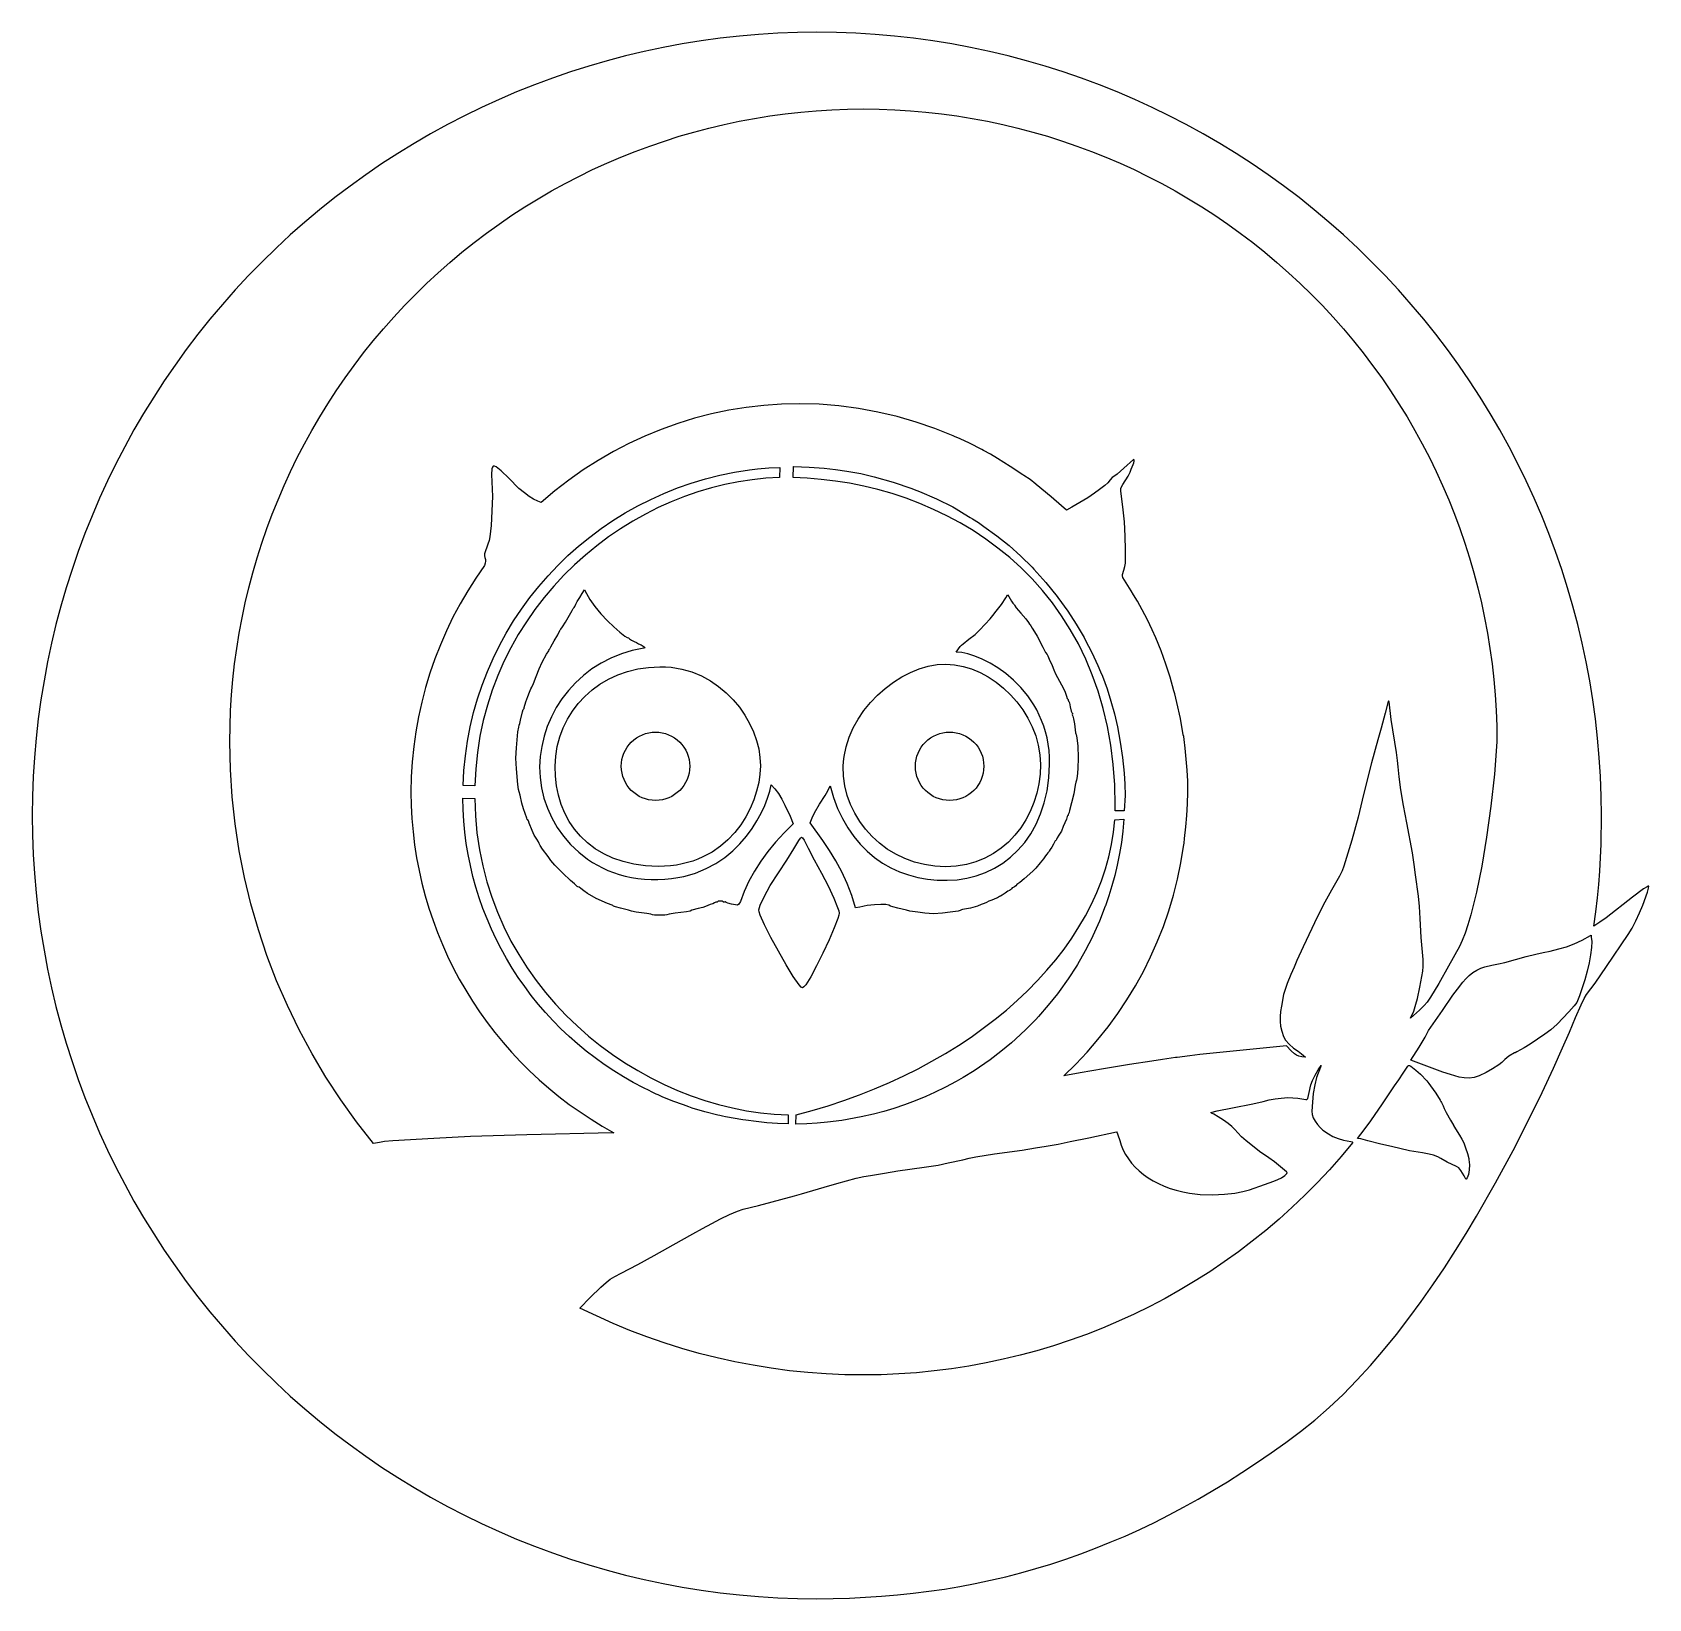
# Model space of a CAD drawing. Extents: x -549 to 252, y -325 to 450.
import ezdxf

# ---------------------------------------------------------------- set-up
doc = ezdxf.new("R2010")
doc.units = 0

msp = doc.modelspace()

# ---------------------------------------------------------------- linework, layer by layer
at = {"layer": 'Layer 1', "color": 4}
for p, q in [((-198.495963, 448.488221), (-208.004619, 447.427376)), ((-188.946655, 449.316188), (-198.495963, 448.488221)), ((-179.360677, 449.909631), (-188.946655, 449.316188)), ((-169.74201, 450.266902), (-179.360677, 449.909631)), ((-160.094634, 450.386357), (-169.74201, 450.266902)), ((-150.447255, 450.266903), (-160.094634, 450.386357)), ((-160.094634, 450.386357), (-160.094634, 450.386357)), ((-140.828584, 449.909632), (-150.447255, 450.266903)), ((-131.242601, 449.316192), (-140.828584, 449.909632)), ((-121.693289, 448.488227), (-131.242601, 449.316192)), ((-112.184627, 447.427384), (-121.693289, 448.488227)), ((-245.553121, 440.888131), (-254.79881, 438.687586)), ((-236.246876, 442.864029), (-245.553121, 440.888131)), ((-226.884057, 444.613634), (-236.246876, 442.864029)), ((-217.468644, 446.135298), (-226.884057, 444.613634)), ((-208.004619, 447.427376), (-217.468644, 446.135298)), ((-102.720598, 446.13531), (-112.184627, 447.427384)), ((-93.305181, 444.613649), (-102.720598, 446.13531)), ((-83.942358, 442.864049), (-93.305181, 444.613649)), ((-74.63611, 440.888156), (-83.942358, 442.864049)), ((-65.390418, 438.687614), (-74.63611, 440.888156)), ((-273.092601, 433.619135), (-282.132741, 430.754523)), ((-263.979964, 436.264038), (-273.092601, 433.619135)), ((-254.79881, 438.687586), (-263.979964, 436.264038)), ((-56.209263, 436.264071), (-65.390418, 438.687614)), ((-47.096625, 433.619173), (-56.209263, 436.264071)), ((-38.056487, 430.754565), (-47.096625, 433.619173)), ((-299.979605, 424.372756), (-308.778367, 420.858893)), ((-291.096402, 427.671848), (-299.979605, 424.372756)), ((-282.132741, 430.754523), (-291.096402, 427.671848)), ((-29.092829, 427.671894), (-38.056487, 430.754565)), ((-20.209631, 424.372805), (-29.092829, 427.671894)), ((-11.410876, 420.858946), (-20.209631, 424.372805)), ((-317.488708, 417.131905), (-326.106648, 413.193439)), ((-308.778367, 420.858893), (-317.488708, 417.131905)), ((-2.700544, 417.131961), (-11.410876, 420.858946)), ((5.917385, 413.193498), (-2.700544, 417.131961)), ((-334.628205, 409.045141), (-343.0494, 404.688656)), ((-326.106648, 413.193439), (-334.628205, 409.045141)), ((-191.006242, 407.756299), (-183.402896, 408.986152)), ((-183.402896, 408.986152), (-175.760292, 410.030447)), ((-175.760292, 410.030447), (-168.081645, 410.887851)), ((-168.081645, 410.887851), (-160.370169, 411.557036)), ((-160.370169, 411.557036), (-152.629079, 412.03667)), ((-152.629079, 412.03667), (-144.86159, 412.325423)), ((-144.86159, 412.325423), (-137.070917, 412.421964)), ((-137.070917, 412.421964), (-129.280254, 412.325411)), ((-137.070917, 412.421964), (-137.070917, 412.421964)), ((-129.280254, 412.325411), (-121.512777, 412.036647)), ((-121.512777, 412.036647), (-113.771701, 411.557003)), ((-113.771701, 411.557003), (-106.06024, 410.88781)), ((-106.06024, 410.88781), (-98.381608, 410.030398)), ((-98.381608, 410.030398), (-90.739021, 408.986098)), ((-90.739021, 408.986098), (-83.135691, 407.75624)), ((14.438928, 409.045201), (5.917385, 413.193498)), ((22.860105, 404.688718), (14.438928, 409.045201)), ((-343.0494, 404.688656), (-351.36625, 400.125631)), ((-228.321596, 398.870214), (-220.962758, 401.007905)), ((-220.962758, 401.007905), (-213.548588, 402.966689)), ((-213.548588, 402.966689), (-206.082303, 404.745237)), ((-206.082303, 404.745237), (-198.567116, 406.342217)), ((-198.567116, 406.342217), (-191.006242, 407.756299)), ((-83.135691, 407.75624), (-75.574835, 406.342154)), ((-75.574835, 406.342154), (-68.059666, 404.745171)), ((-68.059666, 404.745171), (-60.5934, 402.966622)), ((-60.5934, 402.966622), (-53.17925, 401.007836)), ((-53.17925, 401.007836), (-45.820431, 398.870145)), ((31.176936, 400.125694), (22.860105, 404.688718)), ((-359.574775, 395.357713), (-367.670995, 390.386546)), ((-351.36625, 400.125631), (-359.574775, 395.357713)), ((-250.033982, 391.397007), (-242.860423, 394.063434)), ((-242.860423, 394.063434), (-235.62189, 396.554947)), ((-235.62189, 396.554947), (-228.321596, 398.870214)), ((-45.820431, 398.870145), (-38.520158, 396.554879)), ((-38.520158, 396.554879), (-31.281645, 394.063367)), ((-31.281645, 394.063367), (-24.108106, 391.396942)), ((39.385438, 395.357775), (31.176936, 400.125694)), ((47.481631, 390.386608), (39.385438, 395.357775)), ((-375.650928, 385.213778), (-383.510594, 379.841055)), ((-367.670995, 390.386546), (-375.650928, 385.213778)), ((-271.132666, 382.361539), (-264.173318, 385.544728)), ((-264.173318, 385.544728), (-257.139352, 388.556994)), ((-257.139352, 388.556994), (-250.033982, 391.397007)), ((-24.108106, 391.396942), (-17.002757, 388.556932)), ((-17.002757, 388.556932), (-9.968811, 385.544669)), ((-9.968811, 385.544669), (-3.009484, 382.361483)), ((55.461534, 385.213838), (47.481631, 390.386608)), ((63.321166, 379.841111), (55.461534, 385.213838)), ((-383.510594, 379.841055), (-391.246012, 374.270022)), ((-284.814648, 375.487711), (-278.014181, 379.008756)), ((-278.014181, 379.008756), (-271.132666, 382.361539)), ((-3.009484, 382.361483), (3.872011, 379.008704)), ((3.872011, 379.008704), (10.672459, 375.487663)), ((71.056545, 374.270075), (63.321166, 379.841111)), ((-398.8532, 368.502326), (-406.328179, 362.539614)), ((-391.246012, 374.270022), (-398.8532, 368.502326)), ((-298.159583, 367.946156), (-291.530854, 371.799734)), ((-291.530854, 371.799734), (-284.814648, 375.487711)), ((10.672459, 375.487663), (17.388644, 371.79969)), ((17.388644, 371.79969), (24.017354, 367.946116)), ((78.663692, 368.502373), (71.056545, 374.270075)), ((86.138624, 362.539654), (78.663692, 368.502373)), ((-406.328179, 362.539614), (-413.666968, 356.38353)), ((-311.141752, 359.747517), (-304.69762, 363.928306)), ((-304.69762, 363.928306), (-298.159583, 367.946156)), ((24.017354, 367.946116), (30.555373, 363.928271)), ((30.555373, 363.928271), (36.999486, 359.747486)), ((93.477362, 356.383563), (86.138624, 362.539654)), ((-413.666968, 356.38353), (-420.865585, 350.035722)), ((-323.73544, 350.902438), (-317.488763, 355.405117)), ((-317.488763, 355.405117), (-311.141752, 359.747517)), ((36.999486, 359.747486), (43.34648, 355.405091)), ((43.34648, 355.405091), (49.593139, 350.902416)), ((100.675923, 350.035745), (93.477362, 356.383563)), ((-420.865585, 350.035722), (-427.92005, 343.497835)), ((-335.914929, 341.421563), (-329.878566, 346.24081)), ((-329.878566, 346.24081), (-323.73544, 350.902438)), ((49.593139, 350.902416), (55.736249, 346.240793)), ((55.736249, 346.240793), (61.772596, 341.42155)), ((107.730327, 343.497848), (100.675923, 350.035745)), ((-434.826382, 336.771516), (-441.563502, 329.876256)), ((-427.92005, 343.497835), (-434.826382, 336.771516)), ((-347.654502, 331.315537), (-341.841312, 336.446029)), ((-341.841312, 336.446029), (-335.914929, 341.421563)), ((61.772596, 341.42155), (67.698966, 336.44602)), ((67.698966, 336.44602), (73.512142, 331.315532)), ((114.636592, 336.771516), (107.730327, 343.497848)), ((121.37371, 329.876256), (114.636592, 336.771516)), ((-441.563502, 329.876256), (-448.111888, 322.833101)), ((-353.351285, 326.031419), (-347.654502, 331.315537)), ((73.512142, 331.315532), (79.208912, 326.031416)), ((127.922094, 322.833101), (121.37371, 329.876256)), ((-448.111888, 322.833101), (-454.46989, 315.646024)), ((-364.368962, 315.022046), (-358.928444, 320.595004)), ((-358.928444, 320.595004), (-353.351285, 326.031419)), ((79.208912, 326.031416), (84.786061, 320.595004)), ((84.786061, 320.595004), (90.226566, 315.022046)), ((134.280094, 315.646024), (127.922094, 322.833101)), ((-454.46989, 315.646024), (-460.63586, 308.319)), ((-369.65707, 309.329555), (-364.368962, 315.022046)), ((90.226566, 315.022046), (95.514663, 309.329554)), ((140.446061, 308.319), (134.280094, 315.646024)), ((-460.63586, 308.319), (-466.608148, 300.856005)), ((-374.791435, 303.520743), (-369.65707, 309.329555)), ((95.514663, 309.329554), (100.649019, 303.520741)), ((146.418347, 300.856005), (140.446061, 308.319)), ((-466.608148, 300.856005), (-472.385106, 293.261011)), ((-384.593614, 291.567003), (-379.770727, 297.598821)), ((-379.770727, 297.598821), (-374.791435, 303.520743)), ((100.649019, 303.520741), (105.628303, 297.598818)), ((105.628303, 297.598818), (110.451183, 291.566998)), ((152.195304, 293.261011), (146.418347, 300.856005)), ((-472.385106, 293.261011), (-477.965086, 285.537994)), ((-389.258764, 285.428501), (-384.593614, 291.567003)), ((110.451183, 291.566998), (115.116328, 285.428494)), ((157.775282, 285.537994), (152.195304, 293.261011)), ((-477.965086, 285.537994), (-483.346438, 277.690928)), ((-393.764846, 279.186527), (-389.258764, 285.428501)), ((115.116328, 285.428494), (119.622406, 279.186517)), ((163.156632, 277.690928), (157.775282, 285.537994)), ((-483.346438, 277.690928), (-488.527513, 269.723787)), ((-402.294478, 266.40501), (-398.110527, 272.844292)), ((-398.110527, 272.844292), (-393.764846, 279.186527)), ((119.622406, 279.186517), (123.968084, 272.84428)), ((123.968084, 272.84428), (128.152033, 266.404995)), ((168.337706, 269.723787), (163.156632, 277.690928)), ((-488.527513, 269.723787), (-493.506663, 261.640546)), ((-406.315365, 259.871892), (-402.294478, 266.40501)), ((-195.042931, 264.572041), (-203.675264, 263.166057)), ((-186.333365, 265.586154), (-195.042931, 264.572041)), ((-177.559248, 266.203544), (-186.333365, 265.586154)), ((-168.733258, 266.419361), (-177.559248, 266.203544)), ((-158.918812, 266.139965), (-168.733258, 266.419361)), ((-149.150429, 265.36219), (-158.918812, 266.139965)), ((-139.446763, 264.089944), (-149.150429, 265.36219)), ((128.152033, 266.404995), (132.172919, 259.871875)), ((173.316854, 261.640546), (168.337706, 269.723787)), ((-493.506663, 261.640546), (-498.282239, 253.44518)), ((-410.171858, 253.248151), (-406.315365, 259.871892)), ((-228.982065, 256.645386), (-237.178665, 253.720427)), ((-220.657511, 259.197879), (-228.982065, 256.645386)), ((-212.217684, 261.373052), (-220.657511, 259.197879)), ((-203.675264, 263.166057), (-212.217684, 261.373052)), ((-129.826466, 262.327139), (-139.446763, 264.089944)), ((-120.308191, 260.077685), (-129.826466, 262.327139)), ((-110.910591, 257.345492), (-120.308191, 260.077685)), ((-101.652318, 254.134471), (-110.910591, 257.345492)), ((132.172919, 259.871875), (136.029412, 253.248132)), ((178.092429, 253.44518), (173.316854, 261.640546)), ((-498.282239, 253.44518), (-502.852592, 245.141662)), ((-413.862625, 246.536999), (-410.171858, 253.248151)), ((-245.234631, 250.427851), (-253.137282, 246.77251)), ((-237.178665, 253.720427), (-245.234631, 250.427851)), ((-92.552026, 250.448532), (-101.652318, 254.134471)), ((-91.997516, 250.247892), (-92.552026, 250.448532)), ((-89.05584, 249.011402), (-91.997516, 250.247892)), ((-84.577611, 246.879965), (-89.05584, 249.011402)), ((136.029412, 253.248132), (139.720179, 246.536977)), ((182.662781, 245.141662), (178.092429, 253.44518)), ((-502.852592, 245.141662), (-507.216073, 236.733968)), ((-417.386334, 239.741649), (-413.862625, 246.536999)), ((-260.873938, 242.759254), (-268.43192, 238.392935)), ((-253.137282, 246.77251), (-260.873938, 242.759254)), ((-78.360453, 243.705518), (-84.577611, 246.879965)), ((-77.624587, 243.316909), (-78.360453, 243.705518)), ((-74.103032, 241.369724), (-77.624587, 243.316909)), ((-70.671563, 239.294692), (-74.103032, 241.369724)), ((139.720179, 246.536977), (143.243889, 239.741624)), ((187.026261, 236.733968), (182.662781, 245.141662)), ((-507.216073, 236.733968), (-511.371034, 228.226071)), ((-423.927252, 225.9112), (-420.741653, 232.865311)), ((-420.741653, 232.865311), (-417.386334, 239.741649)), ((-321.058219, 234.21435), (-321.221398, 231.326494)), ((-320.783129, 235.042435), (-321.058219, 234.21435)), ((-320.34299, 235.463617), (-320.783129, 235.042435)), ((-319.710765, 235.480639), (-320.34299, 235.463617)), ((-318.859415, 235.096244), (-319.710765, 235.480639)), ((-316.391199, 233.134179), (-318.859415, 235.096244)), ((-312.722044, 229.599372), (-316.391199, 233.134179)), ((-275.798545, 233.678403), (-282.961135, 228.620511)), ((-268.43192, 238.392935), (-275.798545, 233.678403)), ((-208.144713, 230.976766), (-200.881066, 232.46078)), ((-200.881066, 232.46078), (-193.496621, 233.628113)), ((-193.496621, 233.628113), (-193.493799, 233.628113)), ((-193.493799, 233.628113), (-189.434653, 234.117043)), ((-189.434653, 234.117043), (-183.909794, 234.596556)), ((-183.909794, 234.596556), (-178.371768, 234.890397)), ((-178.371825, 234.890397), (-178.616003, 229.820871)), ((-178.371768, 234.890397), (-178.371825, 234.890397)), ((-171.815069, 229.819767), (-171.747251, 235.28121)), ((-171.747251, 235.28121), (-171.526779, 235.284512)), ((-171.526835, 235.287823), (-163.995753, 235.085624)), ((-171.526779, 235.287814), (-171.526835, 235.287823)), ((-171.526779, 235.284512), (-171.526779, 235.287814)), ((-163.995753, 235.085624), (-156.481963, 234.540377)), ((-156.481963, 234.540377), (-156.479141, 234.540377)), ((-156.479141, 234.540377), (-150.858435, 233.861724)), ((-150.858435, 233.861724), (-145.264674, 232.990909)), ((-145.264674, 232.990909), (-138.407549, 231.907221)), ((-64.334319, 235.356655), (-70.671563, 239.294692)), ((-58.154556, 231.175842), (-64.334319, 235.356655)), ((-8.008833, 234.595032), (-11.38614, 231.60524)), ((-3.225956, 238.828365), (-8.008833, 234.595032)), ((-5.981754, 230.628008), (-5.022196, 232.534795)), ((-5.022196, 232.534795), (-4.4243, 234.011845)), ((-4.4243, 234.011845), (-3.504876, 236.304901)), ((-3.504876, 236.304901), (-3.19752, 237.099635)), ((-3.03533, 238.567555), (-3.225956, 238.828365)), ((-3.19752, 237.099635), (-3.033428, 237.922582)), ((-3.033428, 237.922582), (-3.03533, 238.567555)), ((143.243889, 239.741624), (146.599211, 232.865284)), ((146.599211, 232.865284), (149.784813, 225.91117)), ((191.181221, 228.226071), (187.026261, 236.733968)), ((-511.371034, 228.226071), (-515.315825, 219.621946)), ((-426.941798, 218.882526), (-423.927252, 225.9112)), ((-321.221398, 231.326494), (-320.756788, 220.547226)), ((-307.635656, 224.513769), (-312.722044, 229.599372)), ((-304.911903, 222.243921), (-307.635656, 224.513769)), ((-282.961135, 228.620511), (-289.907009, 223.224107)), ((-235.851948, 222.027543), (-229.141181, 224.70146)), ((-229.141181, 224.70146), (-222.28174, 227.089424)), ((-222.28174, 227.089424), (-215.280594, 229.183753)), ((-212.351523, 224.791395), (-219.025148, 222.805183)), ((-215.280594, 229.183753), (-208.144713, 230.976766)), ((-205.634015, 226.458226), (-212.351523, 224.791395)), ((-198.887166, 227.800132), (-205.634015, 226.458226)), ((-192.125519, 228.811571), (-198.887166, 227.800132)), ((-185.363617, 229.486998), (-192.125519, 228.811571)), ((-178.616003, 229.820871), (-185.363617, 229.486998)), ((-164.898915, 229.536373), (-171.815069, 229.819767)), ((-157.927253, 228.975127), (-164.898915, 229.536373)), ((-150.918103, 228.132892), (-157.927253, 228.975127)), ((-143.889485, 227.006532), (-150.918103, 228.132892)), ((-136.859421, 225.592911), (-143.889485, 227.006532)), ((-138.407549, 231.907221), (-131.698704, 230.206722)), ((-129.845931, 223.888894), (-136.859421, 225.592911)), ((-131.698704, 230.206722), (-122.29459, 227.577094)), ((-122.29459, 227.577094), (-113.064869, 224.396362)), ((-113.064869, 224.396362), (-111.955848, 223.994525)), ((-57.673903, 230.890865), (-58.154556, 231.175842)), ((-54.395377, 228.837213), (-57.673903, 230.890865)), ((-51.590688, 226.513664), (-54.395377, 228.837213)), ((-51.444045, 226.376961), (-51.590688, 226.513664)), ((-44.064386, 220.268947), (-51.444045, 226.376961)), ((-17.48148, 225.951976), (-20.067793, 223.976421)), ((-16.086205, 227.191652), (-17.48148, 225.951976)), ((-14.802034, 228.686004), (-16.086205, 227.191652)), ((-13.801624, 229.869461), (-14.802034, 228.686004)), ((-13.088296, 230.361699), (-13.801624, 229.869461)), ((-11.38614, 231.60524), (-13.088296, 230.361699)), ((-9.617274, 223.92877), (-9.500871, 224.624459)), ((-9.500871, 224.624459), (-8.503286, 226.423265)), ((-8.503286, 226.423265), (-5.981754, 230.628008)), ((149.784813, 225.91117), (152.799362, 218.882494)), ((195.126012, 219.621946), (191.181221, 228.226071)), ((-515.315825, 219.621946), (-519.048799, 210.925568)), ((-429.783961, 211.782502), (-426.941798, 218.882526)), ((-320.756788, 220.547226), (-321.402258, 206.076169)), ((-302.562112, 220.506256), (-304.911903, 222.243921)), ((-300.392925, 219.169276), (-302.562112, 220.506256)), ((-298.210986, 218.101483), (-300.392925, 219.169276)), ((-296.623486, 217.494045), (-298.210986, 218.101483)), ((-289.907009, 223.224107), (-296.623486, 217.494045)), ((-248.799585, 215.85258), (-242.407072, 219.075356)), ((-242.407072, 219.075356), (-235.851948, 222.027543)), ((-232.182573, 217.896788), (-238.637289, 214.985692)), ((-225.640345, 220.505133), (-232.182573, 217.896788)), ((-219.025148, 222.805183), (-225.640345, 220.505133)), ((-122.867035, 221.891344), (-129.845931, 223.888894)), ((-115.940755, 219.597125), (-122.867035, 221.891344)), ((-109.085111, 217.003102), (-115.940755, 219.597125)), ((-111.955848, 223.994525), (-109.287409, 223.027694)), ((-109.287409, 223.027694), (-100.922162, 219.385629)), ((-102.318124, 214.106137), (-109.085111, 217.003102)), ((-100.922162, 219.385629), (-92.774107, 215.286976)), ((-42.807622, 219.20014), (-44.064386, 220.268947)), ((-36.46369, 213.766259), (-42.807622, 219.20014)), ((-29.797147, 217.495292), (-33.761073, 215.238556)), ((-25.942682, 219.863986), (-29.797147, 217.495292)), ((-22.574092, 222.104431), (-25.942682, 219.863986)), ((-20.067793, 223.976421), (-22.574092, 222.104431)), ((-9.555015, 223.129754), (-9.617274, 223.92877)), ((-8.540922, 215.344474), (-9.555015, 223.129754)), ((152.799362, 218.882494), (155.641528, 211.782469)), ((198.858985, 210.925568), (195.126012, 219.621946)), ((-519.048799, 210.925568), (-522.568305, 202.140911)), ((-432.452408, 204.614341), (-429.783961, 211.782502)), ((-266.931759, 204.637538), (-261.068897, 208.625989)), ((-261.068897, 208.625989), (-255.022516, 212.366897)), ((-251.226011, 208.27742), (-257.330931, 204.49133)), ((-255.022516, 212.366897), (-248.799585, 215.85258)), ((-244.989949, 211.777388), (-251.226011, 208.27742)), ((-238.637289, 214.985692), (-244.989949, 211.777388)), ((-95.657814, 210.903096), (-102.318124, 214.106137)), ((-89.122202, 207.390842), (-95.657814, 210.903096)), ((-92.774107, 215.286976), (-91.155167, 214.301406)), ((-91.155167, 214.301406), (-87.136803, 211.855662)), ((-87.136803, 211.855662), (-84.140957, 210.032241)), ((-84.140957, 210.032241), (-83.029171, 209.355901)), ((-83.029171, 209.355901), (-80.083477, 207.562797)), ((-33.761073, 215.238556), (-36.46369, 213.766259)), ((-7.809076, 207.872674), (-8.540922, 215.344474)), ((155.641528, 211.782469), (158.309979, 204.614306)), ((202.378491, 202.140911), (198.858985, 210.925568)), ((-522.568305, 202.140911), (-525.872696, 193.271949)), ((-434.945808, 197.381254), (-432.452408, 204.614341)), ((-322.042353, 200.565998), (-322.454977, 198.713585)), ((-321.402258, 206.076169), (-322.042353, 200.565998)), ((-278.079049, 195.948734), (-272.604133, 200.409226)), ((-272.604133, 200.409226), (-266.931759, 204.637538)), ((-263.290167, 200.424663), (-269.089176, 196.08296)), ((-257.330931, 204.49133), (-263.290167, 200.424663)), ((-82.72931, 203.566239), (-89.122202, 207.390842)), ((-76.497157, 199.426152), (-82.72931, 203.566239)), ((-80.083477, 207.562797), (-77.357718, 205.678193)), ((-77.357718, 205.678193), (-71.023658, 201.054837)), ((-71.023658, 201.054837), (-64.923458, 196.13842)), ((-7.362598, 200.753374), (-7.809076, 207.872674)), ((-7.204612, 194.025596), (-7.362598, 200.753374)), ((158.309979, 204.614306), (160.803383, 197.381218)), ((205.682881, 193.271949), (202.378491, 202.140911)), ((-525.872696, 193.271949), (-528.960323, 184.322656)), ((-437.262829, 190.086455), (-434.945808, 197.381254)), ((-324.615986, 192.119616), (-324.688007, 191.138664)), ((-323.025601, 196.919932), (-324.615986, 192.119616)), ((-322.454977, 198.713585), (-323.025601, 196.919932)), ((-283.349538, 191.263746), (-278.079049, 195.948734)), ((-269.089176, 196.08296), (-274.713415, 191.471767)), ((-70.443764, 194.967443), (-76.497157, 199.426152)), ((-64.587152, 190.186977), (-70.443764, 194.967443)), ((-64.923458, 196.13842), (-59.067416, 190.93766)), ((-7.324366, 187.454902), (-7.204612, 194.025596)), ((160.803383, 197.381218), (163.120408, 190.086418)), ((208.770507, 184.322656), (205.682881, 193.271949)), ((-528.960323, 184.322656), (-531.829535, 175.297009)), ((-439.402139, 182.733154), (-437.262829, 190.086455)), ((-324.654982, 186.316216), (-328.955476, 180.11289)), ((-324.688007, 191.138664), (-324.464821, 190.235352)), ((-324.356367, 187.418111), (-324.654982, 186.316216)), ((-324.464821, 190.235352), (-324.272597, 189.344563)), ((-324.232676, 188.416521), (-324.356367, 187.418111)), ((-324.272597, 189.344563), (-324.232676, 188.416521)), ((-293.249361, 181.251005), (-288.408632, 186.361942)), ((-288.408632, 186.361942), (-283.349538, 191.263746)), ((-280.14834, 186.596625), (-285.37941, 181.463079)), ((-274.713415, 191.471767), (-280.14834, 186.596625)), ((-58.945342, 185.081619), (-64.587152, 190.186977)), ((-59.067416, 190.93766), (-53.465829, 185.46128)), ((-53.536355, 179.648231), (-58.945342, 185.081619)), ((-53.465829, 185.46128), (-52.588287, 184.469636)), ((-52.588287, 184.469636), (-46.665212, 177.890676)), ((-8.081618, 184.034252), (-7.589644, 185.733675)), ((-7.589644, 185.733675), (-7.324366, 187.454902)), ((163.120408, 190.086418), (165.259723, 182.733116)), ((211.639719, 175.297009), (208.770507, 184.322656)), ((-441.362408, 175.324565), (-439.402139, 182.733154)), ((-328.955476, 180.11289), (-332.998684, 173.76313)), ((-297.864755, 175.938617), (-293.249361, 181.251005)), ((-285.37941, 181.463079), (-290.392081, 176.076671)), ((-48.37821, 173.883679), (-53.536355, 179.648231)), ((-46.665212, 177.890676), (-41.109801, 171.002895)), ((-8.717328, 181.134667), (-8.678789, 181.918503)), ((-8.543531, 180.35986), (-8.717328, 181.134667)), ((-8.678789, 181.918503), (-8.081618, 184.034252)), ((-4.495392, 173.757412), (-8.543531, 180.35986)), ((165.259723, 182.733116), (167.219997, 175.324527)), ((-531.829535, 175.297009), (-534.478686, 166.198979)), ((-443.142304, 167.863899), (-441.362408, 175.324565)), ((-332.998684, 173.76313), (-336.781967, 167.275064)), ((-306.391667, 164.740214), (-302.247847, 170.432459)), ((-302.247847, 170.432459), (-297.864755, 175.938617)), ((-295.17181, 170.442946), (-299.704054, 164.567446)), ((-290.392081, 176.076671), (-295.17181, 170.442946)), ((-279.412912, 167.126742), (-278.777121, 168.495322)), ((-278.777121, 168.495322), (-278.13024, 169.433034)), ((-278.13024, 169.433034), (-277.475936, 170.38003)), ((-277.475936, 170.38003), (-276.389737, 172.436862)), ((-276.389737, 172.436862), (-275.171309, 174.270492)), ((-275.171309, 174.270492), (-275.171281, 174.270492)), ((-275.171281, 174.270492), (-274.200041, 172.392501)), ((-274.200041, 172.392501), (-272.497986, 169.428692)), ((-272.497986, 169.428692), (-270.038474, 166.000982)), ((-68.693545, 166.906647), (-66.496621, 170.316587)), ((-66.496621, 170.316587), (-65.66209, 171.832402)), ((-65.66209, 171.832402), (-65.660961, 171.833588)), ((-65.66209, 171.832402), (-65.66209, 171.832402)), ((-65.660961, 171.833588), (-65.016055, 171.0233)), ((-65.016055, 171.0233), (-63.640222, 168.714242)), ((-63.640222, 168.714242), (-63.031663, 167.655355)), ((-43.48893, 167.784825), (-48.37821, 173.883679)), ((-41.109801, 171.002895), (-40.697475, 170.430718)), ((-40.697475, 170.430718), (-35.866084, 163.723537)), ((-3.230923, 171.800596), (-4.495392, 173.757412)), ((-1.384343, 168.683452), (-3.230923, 171.800596)), ((0.987001, 164.423674), (-1.384343, 168.683452)), ((167.219997, 175.324527), (168.999897, 167.863862)), ((214.28887, 166.198979), (211.639719, 175.297009)), ((-534.478686, 166.198979), (-536.906126, 157.032543)), ((-446.155649, 152.799187), (-444.740495, 160.354369)), ((-444.740495, 160.354369), (-443.142304, 167.863899)), ((-340.302686, 160.65682), (-343.558202, 153.916525)), ((-336.781967, 167.275064), (-340.302686, 160.65682)), ((-310.289245, 158.869563), (-306.391667, 164.740214)), ((-299.704054, 164.567446), (-303.97427, 158.455714)), ((-284.516732, 158.246821), (-281.354846, 163.951742)), ((-281.354846, 163.951742), (-280.749706, 165.010629)), ((-280.749706, 165.010629), (-280.329598, 165.451048)), ((-280.329598, 165.451048), (-279.941274, 165.943285)), ((-279.941274, 165.943285), (-279.412912, 167.126742)), ((-270.038474, 166.000982), (-267.051398, 162.405796)), ((-267.051398, 162.405796), (-263.766653, 158.93956)), ((-74.359641, 159.88571), (-73.037347, 161.598009)), ((-73.037347, 161.598009), (-71.260758, 163.760424)), ((-71.260758, 163.760424), (-68.693545, 166.906647)), ((-63.031663, 167.655355), (-62.595125, 167.214936)), ((-62.595125, 167.214936), (-62.373545, 167.068664)), ((-62.373545, 167.068664), (-62.281463, 166.717181)), ((-62.281463, 166.717181), (-61.338418, 165.346174)), ((-61.338418, 165.346174), (-59.071185, 162.748431)), ((-59.071185, 162.748431), (-56.639845, 159.960192)), ((-38.886534, 161.348534), (-43.48893, 167.784825)), ((-34.589043, 154.571671), (-38.886534, 161.348534)), ((-35.866084, 163.723537), (-31.6718, 157.238282)), ((3.565016, 159.466582), (0.987001, 164.423674)), ((168.999897, 167.863862), (170.598091, 160.354333)), ((170.598091, 160.354333), (172.01325, 152.799153)), ((216.716309, 157.032543), (214.28887, 166.198979)), ((-536.906126, 157.032543), (-539.110206, 147.801675)), ((-447.386435, 145.201565), (-446.155649, 152.799187)), ((-343.558202, 153.916525), (-346.545875, 147.062308)), ((-317.317801, 146.623773), (-313.933613, 152.828189)), ((-313.933613, 152.828189), (-310.289245, 158.869563)), ((-307.967916, 152.113295), (-311.670448, 145.54573)), ((-303.97427, 158.455714), (-307.967916, 152.113295)), ((-288.448976, 151.987608), (-287.353728, 154.0872)), ((-287.353728, 154.0872), (-287.219005, 154.447316)), ((-287.219005, 154.447316), (-286.895117, 154.761881)), ((-286.895117, 154.761881), (-286.010978, 155.883301)), ((-286.010978, 155.883301), (-284.516732, 158.246821)), ((-263.766653, 158.93956), (-260.63962, 155.982752)), ((-260.63962, 155.982752), (-257.608977, 153.312194)), ((-257.608977, 153.312194), (-255.207158, 151.379024)), ((-84.856503, 149.735306), (-81.73109, 152.20475)), ((-81.73109, 152.20475), (-79.492221, 154.340149)), ((-79.492221, 154.340149), (-76.773169, 157.183446)), ((-76.773169, 157.183446), (-74.359641, 159.88571)), ((-56.639845, 159.960192), (-55.301995, 158.130909)), ((-55.301995, 158.130909), (-54.831798, 157.321171)), ((-54.831798, 157.321171), (-54.486739, 156.984381)), ((-54.486739, 156.984381), (-54.070518, 156.492143)), ((-54.070518, 156.492143), (-53.429507, 155.308686)), ((-53.429507, 155.308686), (-52.367307, 153.4522)), ((-52.367307, 153.4522), (-51.071036, 151.347758)), ((-30.614478, 147.451098), (-34.589043, 154.571671)), ((-31.6718, 157.238282), (-27.791312, 150.563289)), ((6.022889, 154.381643), (3.565016, 159.466582)), ((7.751501, 150.418932), (6.022889, 154.381643)), ((172.01325, 152.799153), (173.24404, 145.201534)), ((218.920389, 147.801675), (216.716309, 157.032543)), ((-539.110206, 147.801675), (-541.089278, 138.510348)), ((-448.431521, 137.564716), (-447.386435, 145.201565)), ((-346.545875, 147.062308), (-349.263068, 140.102296)), ((-320.434841, 140.263997), (-317.317801, 146.623773)), ((-311.670448, 145.54573), (-315.067323, 138.758565)), ((-292.953108, 144.367816), (-292.772733, 144.553931)), ((-292.821783, 144.284381), (-292.953108, 144.367816)), ((-292.837306, 144.014294), (-292.659587, 144.207927)), ((-292.659587, 144.207927), (-292.821783, 144.284381)), ((-292.772733, 144.553931), (-292.315448, 145.099911)), ((-292.315448, 145.099911), (-291.779424, 146.04827)), ((-291.779424, 146.04827), (-290.2296, 149.016521)), ((-290.2296, 149.016521), (-288.448976, 151.987608)), ((-251.499299, 144.164101), (-256.92087, 142.528123)), ((-255.207158, 151.379024), (-253.966599, 150.634381)), ((-253.966599, 150.634381), (-253.461629, 150.442004)), ((-253.461629, 150.442004), (-252.882894, 149.979541)), ((-252.882894, 149.979541), (-251.945203, 149.33268)), ((-251.945203, 149.33268), (-250.576602, 148.696869)), ((-245.814102, 145.323975), (-251.499299, 144.164101)), ((-250.576602, 148.696869), (-249.393146, 148.186474)), ((-249.393146, 148.186474), (-248.900908, 147.841369)), ((-248.900908, 147.841369), (-248.382765, 147.48011)), ((-248.382765, 147.48011), (-247.137019, 146.930214)), ((-247.137019, 146.930214), (-246.09942, 146.421084)), ((-246.09942, 146.421084), (-245.471467, 145.908877)), ((-245.345561, 145.505778), (-245.814102, 145.323975)), ((-245.471467, 145.908877), (-245.345561, 145.505778)), ((-91.11591, 143.371223), (-89.194178, 146.133473)), ((-89.194178, 146.133473), (-88.444215, 146.892702)), ((-88.444215, 146.892702), (-87.586665, 147.575092)), ((-87.586665, 147.575092), (-84.856503, 149.735306)), ((-51.071036, 151.347758), (-48.185253, 145.783686)), ((-48.185253, 145.783686), (-46.824283, 143.229903)), ((-26.98086, 139.98368), (-30.614478, 147.451098)), ((-27.791312, 150.563289), (-27.202089, 149.542971)), ((-27.202089, 149.542971), (-23.980504, 143.228616)), ((10.350324, 144.00814), (7.751501, 150.418932)), ((173.24404, 145.201534), (174.289129, 137.564688)), ((220.899461, 138.510348), (218.920389, 147.801675)), ((-541.089278, 138.510348), (-542.841692, 129.162538)), ((-449.289577, 129.891852), (-448.431521, 137.564716)), ((-349.263068, 140.102296), (-351.70714, 133.044616)), ((-323.277763, 133.756544), (-320.434841, 140.263997)), ((-315.067323, 138.758565), (-318.143999, 131.757341)), ((-297.591066, 135.180267), (-296.194198, 138.392992)), ((-296.194198, 138.392992), (-294.043058, 142.324418)), ((-294.043058, 142.324418), (-292.837306, 144.014294)), ((-266.917846, 137.948414), (-271.465609, 135.064963)), ((-262.064992, 140.446181), (-266.917846, 137.948414)), ((-256.92087, 142.528123), (-262.064992, 140.446181)), ((-243.436458, 135.859781), (-237.860911, 136.153502)), ((-237.860911, 136.153502), (-235.049707, 136.092631)), ((-235.049707, 136.092631), (-232.302784, 135.874965)), ((-109.389524, 135.097105), (-104.984274, 136.407222)), ((-104.984274, 136.407222), (-100.593065, 137.208632)), ((-100.593065, 137.208632), (-96.261781, 137.468263)), ((-96.261781, 137.468263), (-91.967928, 137.175136)), ((-91.967928, 137.175136), (-87.683079, 136.361139)), ((-88.384896, 143.140459), (-91.11591, 143.371223)), ((-85.262227, 142.484748), (-88.384896, 143.140459)), ((-87.683079, 136.361139), (-83.444216, 135.057501)), ((-81.827218, 141.402634), (-85.262227, 142.484748)), ((-78.159185, 139.892661), (-81.827218, 141.402634)), ((-74.337445, 137.953374), (-78.159185, 139.892661)), ((-70.441314, 135.583318), (-74.337445, 137.953374)), ((-46.824283, 143.229903), (-46.113234, 142.167714)), ((-46.113234, 142.167714), (-45.683904, 141.520039)), ((-45.683904, 141.520039), (-45.000319, 139.962853)), ((-45.000319, 139.962853), (-43.537392, 136.699659)), ((-43.537392, 136.699659), (-42.773228, 134.6664)), ((-23.706209, 132.166281), (-26.98086, 139.98368)), ((-23.980504, 143.228616), (-21.038383, 136.781249)), ((-21.038383, 136.781249), (-19.609633, 133.612852)), ((12.716259, 137.510175), (10.350324, 144.00814)), ((14.847122, 130.931381), (12.716259, 137.510175)), ((174.289129, 137.564688), (175.147187, 129.891827)), ((222.651875, 129.162538), (220.899461, 138.510348)), ((-542.841692, 129.162538), (-544.365801, 119.762219)), ((-449.959269, 122.186184), (-449.289577, 129.891852)), ((-351.70714, 133.044616), (-353.875452, 125.897396)), ((-325.839598, 127.109094), (-323.277763, 133.756544)), ((-318.143999, 131.757341), (-320.885933, 124.547602)), ((-300.389163, 127.886646), (-299.077715, 131.296824)), ((-299.077715, 131.296824), (-297.591066, 135.180267)), ((-279.590584, 128.261567), (-283.140154, 124.401902)), ((-275.694463, 131.825968), (-279.590584, 128.261567)), ((-271.465609, 135.064963), (-275.694463, 131.825968)), ((-267.500285, 127.53263), (-263.253059, 130.026122)), ((-263.253059, 130.026122), (-258.705958, 132.131506)), ((-258.705958, 132.131506), (-253.876087, 133.82286)), ((-253.876087, 133.82286), (-248.780553, 135.074259)), ((-248.780553, 135.074259), (-243.436458, 135.859781)), ((-232.302784, 135.874965), (-229.621813, 135.506692)), ((-229.621813, 135.506692), (-227.008467, 134.994002)), ((-227.008467, 134.994002), (-221.991337, 133.560122)), ((-221.991337, 133.560122), (-217.26477, 131.622836)), ((-217.26477, 131.622836), (-212.842143, 129.231655)), ((-212.842143, 129.231655), (-208.736833, 126.436088)), ((-126.233252, 125.431032), (-122.230678, 128.445246)), ((-122.230678, 128.445246), (-118.05861, 131.083044)), ((-118.05861, 131.083044), (-113.76293, 133.311355)), ((-113.76293, 133.311355), (-109.389524, 135.097105)), ((-83.444216, 135.057501), (-79.288321, 133.295448)), ((-79.288321, 133.295448), (-75.252375, 131.106208)), ((-75.252375, 131.106208), (-71.373361, 128.521008)), ((-71.373361, 128.521008), (-67.688259, 125.571075)), ((-66.550107, 132.781036), (-70.441314, 135.583318)), ((-62.74314, 129.545074), (-66.550107, 132.781036)), ((-59.09973, 125.873976), (-62.74314, 129.545074)), ((-42.773228, 134.6664), (-41.879834, 132.727844)), ((-41.879834, 132.727844), (-39.89754, 129.030064)), ((-39.89754, 129.030064), (-37.974868, 125.396768)), ((-20.808547, 123.995765), (-23.706209, 132.166281)), ((-19.609633, 133.612852), (-18.630689, 131.4361)), ((-18.630689, 131.4361), (-16.418633, 125.290864)), ((16.74073, 124.278098), (14.847122, 130.931381)), ((175.147187, 129.891827), (175.816882, 122.186164)), ((224.175983, 119.762219), (222.651875, 129.162538)), ((-450.439267, 114.450926), (-449.959269, 122.186184)), ((-353.875452, 125.897396), (-355.765367, 118.668764)), ((-330.092131, 113.424936), (-328.113377, 120.329331)), ((-328.113377, 120.329331), (-325.839598, 127.109094)), ((-320.885933, 124.547602), (-323.278582, 117.134893)), ((-304.212442, 118.802076), (-303.200703, 121.353824)), ((-303.200703, 121.353824), (-302.341901, 123.592326)), ((-302.341901, 123.592326), (-301.759274, 125.17772)), ((-301.759274, 125.17772), (-301.260425, 126.093718)), ((-301.260425, 126.093718), (-300.389163, 127.886646)), ((-286.329349, 120.277112), (-289.144351, 115.917336)), ((-283.140154, 124.401902), (-286.329349, 120.277112)), ((-278.271661, 117.98274), (-275.026691, 121.485016)), ((-275.026691, 121.485016), (-271.430531, 124.676953)), ((-271.430531, 124.676953), (-267.500285, 127.53263)), ((-208.736833, 126.436088), (-204.962215, 123.285646)), ((-204.962215, 123.285646), (-201.531668, 119.829839)), ((-133.546382, 118.405653), (-130.020448, 122.073477)), ((-130.020448, 122.073477), (-126.233252, 125.431032)), ((-67.688259, 125.571075), (-64.234053, 122.287638)), ((-64.234053, 122.287638), (-61.047723, 118.701923)), ((-55.699192, 121.766286), (-59.09973, 125.873976)), ((-52.620843, 117.220549), (-55.699192, 121.766286)), ((-37.974868, 125.396768), (-37.156001, 123.538818)), ((-37.156001, 123.538818), (-36.496173, 121.618407)), ((-36.496173, 121.618407), (-36.073994, 120.434951)), ((-36.073994, 120.434951), (-35.725029, 119.942713)), ((-18.305893, 115.468996), (-20.808547, 123.995765)), ((-16.418633, 125.290864), (-14.457116, 119.065093)), ((17.157431, 122.764483), (16.74073, 124.278098)), ((18.236705, 118.419785), (17.157431, 122.764483)), ((175.816882, 122.186164), (176.296882, 114.450912)), ((-544.365801, 119.762219), (-545.659954, 110.313365)), ((-450.728239, 106.689289), (-450.439267, 114.450926)), ((-355.765367, 118.668764), (-357.374243, 111.366847)), ((-331.76889, 106.403591), (-330.092131, 113.424936)), ((-323.278582, 117.134893), (-325.307402, 109.524755)), ((-306.800137, 109.712157), (-305.905214, 113.894137)), ((-305.905214, 113.894137), (-305.553271, 114.984566)), ((-305.553271, 114.984566), (-305.27879, 115.356602)), ((-305.27879, 115.356602), (-305.076744, 115.524044)), ((-305.076744, 115.524044), (-304.992701, 115.927114)), ((-304.992701, 115.927114), (-304.212442, 118.802076)), ((-289.144351, 115.917336), (-291.571337, 111.352716)), ((-283.639607, 110.15087), (-281.148335, 114.196051)), ((-281.148335, 114.196051), (-278.271661, 117.98274)), ((-201.531668, 119.829839), (-198.458567, 116.118177)), ((-198.458567, 116.118177), (-195.756289, 112.200171)), ((-195.756289, 112.200171), (-193.438211, 108.12533)), ((-139.630927, 110.27149), (-136.765169, 114.460633)), ((-136.765169, 114.460633), (-133.546382, 118.405653)), ((-61.047723, 118.701923), (-58.166252, 114.845158)), ((-58.166252, 114.845158), (-55.626621, 110.748571)), ((-51.227275, 114.782959), (-52.620843, 117.220549)), ((-49.943998, 112.23531), (-51.227275, 114.782959)), ((-48.780927, 109.577422), (-49.943998, 112.23531)), ((-35.725029, 119.942713), (-35.579745, 119.839084)), ((-35.646741, 119.589935), (-35.702519, 119.340786)), ((-35.702519, 119.340786), (-35.530437, 119.237157)), ((-35.579745, 119.839084), (-35.646741, 119.589935)), ((-35.530437, 119.237157), (-35.299441, 118.993974)), ((-35.299441, 118.993974), (-35.044609, 118.338784)), ((-35.044609, 118.338784), (-34.601644, 116.238546)), ((-34.601644, 116.238546), (-34.149485, 114.166915)), ((-34.149485, 114.166915), (-33.883114, 113.493846)), ((-33.883114, 113.493846), (-33.646378, 113.239935)), ((-33.646378, 113.239935), (-33.480495, 113.126171)), ((-33.551043, 112.85298), (-33.609075, 112.356805)), ((-33.609075, 112.356805), (-33.413234, 111.706452)), ((-33.480495, 113.126171), (-33.551043, 112.85298)), ((-16.216268, 106.582837), (-18.305893, 115.468996)), ((-14.457116, 119.065093), (-12.748351, 112.76633)), ((-12.748351, 112.76633), (-11.294548, 106.402114)), ((19.936431, 110.449382), (18.236705, 118.419785)), ((121.323368, 113.1308), (119.364915, 105.722466)), ((122.620377, 118.246077), (121.323368, 113.1308)), ((122.927971, 119.196912), (122.620377, 118.246077)), ((123.268613, 118.763673), (122.927971, 119.196912)), ((124.240953, 110.032959), (123.268613, 118.763673)), ((176.296882, 114.450912), (176.585855, 106.689281)), ((225.470136, 110.313365), (224.175983, 119.762219)), ((-545.659954, 110.313365), (-546.722503, 100.819951)), ((-450.824854, 98.904485), (-450.728239, 106.689289)), ((-357.374243, 111.366847), (-358.699444, 103.999773)), ((-333.136687, 99.272978), (-331.76889, 106.403591)), ((-325.307402, 109.524755), (-326.957851, 101.722732)), ((-308.108865, 103.887644), (-307.745929, 106.26939)), ((-307.745929, 106.26939), (-307.459944, 107.242713)), ((-307.459944, 107.242713), (-307.168183, 108.040883)), ((-307.168183, 108.040883), (-306.800137, 109.712157)), ((-293.596487, 106.613389), (-295.20598, 101.729497)), ((-291.571337, 111.352716), (-293.596487, 106.613389)), ((-287.397528, 101.388728), (-285.728373, 105.873121)), ((-285.728373, 105.873121), (-283.639607, 110.15087)), ((-193.438211, 108.12533), (-191.51771, 103.943166)), ((-144.119818, 101.293126), (-142.097771, 105.871296)), ((-142.097771, 105.871296), (-139.630927, 110.27149)), ((-55.626621, 110.748571), (-53.465813, 106.443388)), ((-53.465813, 106.443388), (-51.720808, 101.960837)), ((-47.747974, 106.809113), (-48.780927, 109.577422)), ((-46.855056, 103.9302), (-47.747974, 106.809113)), ((-33.413234, 111.706452), (-33.016947, 110.282995)), ((-33.016947, 110.282995), (-32.529907, 107.822189)), ((-32.529907, 107.822189), (-31.942574, 103.47626)), ((-14.557694, 97.334154), (-16.216268, 106.582837)), ((-11.294548, 106.402114), (-9.854167, 98.808724)), ((21.297067, 102.414145), (19.936431, 110.449382)), ((119.364915, 105.722466), (117.735505, 99.901633)), ((126.905526, 93.740694), (124.240953, 110.032959)), ((176.585855, 106.689281), (176.682471, 98.904485)), ((226.532686, 100.819951), (225.470136, 110.313365)), ((-546.722503, 100.819951), (-547.5518, 91.285951)), ((-450.529037, 85.286959), (-450.824854, 98.904485)), ((-359.738329, 96.575669), (-360.488259, 89.102664)), ((-358.699444, 103.999773), (-359.738329, 96.575669)), ((-334.18855, 92.040779), (-333.136687, 99.272978)), ((-326.957851, 101.722732), (-328.215386, 93.734368)), ((-308.918441, 96.030447), (-308.108865, 103.887644)), ((-296.385995, 96.731179), (-297.12271, 91.648575)), ((-295.20598, 101.729497), (-296.385995, 96.731179)), ((-289.408579, 91.903701), (-288.629965, 96.723614)), ((-288.629965, 96.723614), (-287.397528, 101.388728)), ((-254.948495, 94.836416), (-254.098353, 96.257293)), ((-254.098353, 96.257293), (-253.108553, 97.594304)), ((-253.108553, 97.594304), (-251.983693, 98.836346)), ((-251.983693, 98.836346), (-250.741652, 99.961205)), ((-250.741652, 99.961205), (-249.404641, 100.951005)), ((-249.404641, 100.951005), (-247.983764, 101.801147)), ((-247.983764, 101.801147), (-246.490125, 102.507031)), ((-246.490125, 102.507031), (-244.934827, 103.064058)), ((-244.934827, 103.064058), (-243.328975, 103.467629)), ((-243.328975, 103.467629), (-241.683671, 103.713144)), ((-241.683671, 103.713144), (-240.010019, 103.796004)), ((-240.010019, 103.796004), (-238.336367, 103.713144)), ((-238.336367, 103.713144), (-236.691063, 103.467629)), ((-236.691063, 103.467629), (-235.08521, 103.064058)), ((-235.08521, 103.064058), (-233.529913, 102.507031)), ((-233.529913, 102.507031), (-232.036274, 101.801147)), ((-232.036274, 101.801147), (-230.615397, 100.951005)), ((-230.615397, 100.951005), (-229.278386, 99.961205)), ((-229.278386, 99.961205), (-228.036344, 98.836346)), ((-228.036344, 98.836346), (-226.911484, 97.594304)), ((-226.911484, 97.594304), (-225.921684, 96.257293)), ((-225.921684, 96.257293), (-225.071543, 94.836416)), ((-191.51771, 103.943166), (-190.008161, 99.703187)), ((-190.008161, 99.703187), (-188.922942, 95.454906)), ((-146.645985, 91.735145), (-145.651184, 96.570051)), ((-145.651184, 96.570051), (-144.119818, 101.293126)), ((-109.297125, 94.836416), (-108.446984, 96.257293)), ((-108.446984, 96.257293), (-107.457183, 97.594304)), ((-107.457183, 97.594304), (-106.332324, 98.836346)), ((-106.332324, 98.836346), (-105.090282, 99.961205)), ((-105.090282, 99.961205), (-103.753271, 100.951005)), ((-103.753271, 100.951005), (-102.332394, 101.801147)), ((-102.332394, 101.801147), (-100.838755, 102.507031)), ((-100.838755, 102.507031), (-99.283458, 103.064058)), ((-99.283458, 103.064058), (-97.677605, 103.467629)), ((-97.677605, 103.467629), (-96.032301, 103.713144)), ((-96.032301, 103.713144), (-94.358649, 103.796004)), ((-94.358649, 103.796004), (-92.684997, 103.713144)), ((-92.684997, 103.713144), (-91.039693, 103.467629)), ((-91.039693, 103.467629), (-89.433841, 103.064058)), ((-89.433841, 103.064058), (-87.878543, 102.507031)), ((-87.878543, 102.507031), (-86.384904, 101.801147)), ((-86.384904, 101.801147), (-84.964027, 100.951005)), ((-84.964027, 100.951005), (-83.627016, 99.961205)), ((-83.627016, 99.961205), (-82.384974, 98.836346)), ((-82.384974, 98.836346), (-81.260115, 97.594304)), ((-81.260115, 97.594304), (-80.270315, 96.257293)), ((-80.270315, 96.257293), (-79.420173, 94.836416)), ((-51.720808, 101.960837), (-50.428589, 97.332146)), ((-50.428589, 97.332146), (-49.626138, 92.588541)), ((-46.112087, 100.940502), (-46.855056, 103.9302)), ((-45.52898, 97.839836), (-46.112087, 100.940502)), ((-45.115652, 94.628022), (-45.52898, 97.839836)), ((-31.942574, 103.47626), (-31.854514, 102.897351)), ((-31.854514, 102.897351), (-31.642713, 102.656602)), ((-31.642713, 102.656602), (-31.302773, 100.952685)), ((-31.302773, 100.952685), (-30.906847, 96.856173)), ((-30.906847, 96.856173), (-30.647732, 91.13815)), ((-13.34819, 87.719809), (-14.557694, 97.334154)), ((-9.854167, 98.808724), (-8.778255, 91.156046)), ((21.309767, 102.387051), (21.297067, 102.414145)), ((21.582008, 101.556574), (21.309767, 102.387051)), ((21.837737, 100.13974), (21.582008, 101.556574)), ((22.292577, 95.825949), (21.837737, 100.13974)), ((117.735505, 99.901633), (114.559969, 88.612744)), ((176.682471, 98.904485), (175.419162, 82.920516)), ((227.361983, 91.285951), (226.532686, 100.819951)), ((-547.5518, 91.285951), (-548.146196, 81.71534)), ((-360.488259, 89.102664), (-360.946595, 81.588885)), ((-334.917513, 84.714676), (-334.18855, 92.040779)), ((-328.215386, 93.734368), (-329.065463, 85.565206)), ((-309.168151, 90.923294), (-308.918441, 96.030447)), ((-308.924932, 85.623503), (-309.168151, 90.923294)), ((-297.12271, 91.648575), (-297.402306, 86.511825)), ((-289.716266, 86.954914), (-289.408579, 91.903701)), ((-256.943352, 86.862671), (-256.860492, 88.536323)), ((-256.860492, 88.536323), (-256.614976, 90.181627)), ((-256.614976, 90.181627), (-256.211406, 91.787479)), ((-256.211406, 91.787479), (-255.654379, 93.342777)), ((-255.654379, 93.342777), (-254.948495, 94.836416)), ((-225.071543, 94.836416), (-224.365659, 93.342777)), ((-224.365659, 93.342777), (-223.808632, 91.787479)), ((-223.808632, 91.787479), (-223.405061, 90.181627)), ((-223.405061, 90.181627), (-223.159546, 88.536323)), ((-223.159546, 88.536323), (-223.076685, 86.862671)), ((-188.922942, 95.454906), (-188.275429, 91.247831)), ((-188.275429, 91.247831), (-188.078999, 87.131473)), ((-147.058338, 86.82148), (-146.927835, 89.28609)), ((-146.927835, 89.28609), (-146.645985, 91.735145)), ((-111.291982, 86.862671), (-111.209122, 88.536323)), ((-111.209122, 88.536323), (-110.963607, 90.181627)), ((-110.963607, 90.181627), (-110.560036, 91.787479)), ((-110.560036, 91.787479), (-110.003009, 93.342777)), ((-110.003009, 93.342777), (-109.297125, 94.836416)), ((-79.420173, 94.836416), (-78.714289, 93.342777)), ((-78.714289, 93.342777), (-78.157262, 91.787479)), ((-78.157262, 91.787479), (-77.753691, 90.181627)), ((-77.753691, 90.181627), (-77.508176, 88.536323)), ((-77.508176, 88.536323), (-77.425316, 86.862671)), ((-49.626138, 92.588541), (-49.350436, 87.761251)), ((-44.882015, 91.304876), (-45.115652, 94.628022)), ((-44.837985, 87.870217), (-44.882015, 91.304876)), ((-30.647732, 91.13815), (-30.894711, 85.655479)), ((-8.778255, 91.156046), (-7.883074, 83.516206)), ((22.862117, 90.396105), (22.292577, 95.825949)), ((23.277275, 84.95338), (22.862117, 90.396105)), ((114.559969, 88.612744), (110.666742, 72.914134)), ((127.466019, 89.729773), (126.905526, 93.740694)), ((127.771497, 86.508749), (127.466019, 89.729773)), ((227.956378, 81.71534), (227.361983, 91.285951)), ((-548.146196, 81.71534), (-548.504041, 72.112092)), ((-449.646378, 71.747893), (-450.529037, 85.286959)), ((-360.946595, 81.588885), (-361.110699, 74.042459)), ((-335.316604, 77.30235), (-334.917513, 84.714676)), ((-329.065463, 85.565206), (-329.493541, 77.220789)), ((-308.153985, 77.809063), (-308.924932, 85.623503)), ((-297.402306, 86.511825), (-297.190541, 81.347572)), ((-297.190541, 81.347572), (-296.469411, 76.192967)), ((-289.575075, 82.000232), (-289.716266, 86.954914)), ((-289.019666, 77.163687), (-289.575075, 82.000232)), ((-256.855927, 85.131336), (-256.943352, 86.862671)), ((-256.599327, 83.450014), (-256.855927, 85.131336)), ((-256.182063, 81.827216), (-256.599327, 83.450014)), ((-255.612647, 80.271454), (-256.182063, 81.827216)), ((-254.89959, 78.791239), (-255.612647, 80.271454)), ((-224.407391, 80.271454), (-225.120447, 78.791239)), ((-223.837975, 81.827216), (-224.407391, 80.271454)), ((-223.420711, 83.450014), (-223.837975, 81.827216)), ((-223.16411, 85.131336), (-223.420711, 83.450014)), ((-223.076685, 86.862671), (-223.16411, 85.131336)), ((-223.076685, 86.862671), (-223.076685, 86.862671)), ((-188.30517, 83.005842), (-188.91742, 78.772544)), ((-188.078999, 87.131473), (-188.30517, 83.005842)), ((-188.078999, 87.131473), (-188.078999, 87.131473)), ((-146.898728, 81.919253), (-147.058338, 86.82148)), ((-147.058338, 86.82148), (-147.058338, 86.82148)), ((-146.224435, 77.116549), (-146.898728, 81.919253)), ((-111.204557, 85.131336), (-111.291982, 86.862671)), ((-110.947957, 83.450014), (-111.204557, 85.131336)), ((-110.530693, 81.827216), (-110.947957, 83.450014)), ((-109.961277, 80.271454), (-110.530693, 81.827216)), ((-109.24822, 78.791239), (-109.961277, 80.271454)), ((-78.756021, 80.271454), (-79.469078, 78.791239)), ((-78.186605, 81.827216), (-78.756021, 80.271454)), ((-77.769341, 83.450014), (-78.186605, 81.827216)), ((-77.512741, 85.131336), (-77.769341, 83.450014)), ((-77.425316, 86.862671), (-77.512741, 85.131336)), ((-77.425316, 86.862671), (-77.425316, 86.862671)), ((-49.561492, 82.92168), (-50.18734, 78.143487)), ((-49.350436, 87.761251), (-49.561492, 82.92168)), ((-46.09802, 74.728537), (-45.212024, 81.093842)), ((-45.212024, 81.093842), (-44.837985, 87.870217)), ((-31.272868, 81.737874), (-31.587059, 79.902435)), ((-30.894711, 85.655479), (-31.272868, 81.737874)), ((-12.605779, 77.736667), (-13.34819, 87.719809)), ((-7.883074, 83.516206), (-7.590614, 77.984513)), ((23.537848, 79.501068), (23.277275, 84.95338)), ((128.203483, 81.689664), (127.771497, 86.508749)), ((129.100732, 75.218164), (128.203483, 81.689664)), ((175.419162, 82.920516), (173.683784, 67.078142)), ((228.314223, 72.112092), (227.956378, 81.71534)), ((-548.504041, 72.112092), (-548.623688, 62.480181)), ((-361.110699, 74.042459), (-360.986489, 67.463206)), ((-329.493541, 77.220789), (-335.316604, 77.30235)), ((-307.782678, 75.377331), (-308.153985, 77.809063)), ((-307.463134, 74.257992), (-307.782678, 75.377331)), ((-306.95931, 72.494103), (-307.463134, 74.257992)), ((-306.130702, 68.580517), (-306.95931, 72.494103)), ((-296.469411, 76.192967), (-295.24945, 71.093914)), ((-288.051847, 72.472781), (-289.019666, 77.163687)), ((-286.673429, 67.955017), (-288.051847, 72.472781)), ((-254.051404, 77.395083), (-254.89959, 78.791239)), ((-253.076602, 76.091499), (-254.051404, 77.395083)), ((-251.983693, 74.888996), (-253.076602, 76.091499)), ((-250.781191, 73.796088), (-251.983693, 74.888996)), ((-249.477606, 72.821285), (-250.781191, 73.796088)), ((-248.081451, 71.9731), (-249.477606, 72.821285)), ((-230.542431, 72.821285), (-231.938587, 71.9731)), ((-229.238846, 73.796088), (-230.542431, 72.821285)), ((-228.036344, 74.888996), (-229.238846, 73.796088)), ((-226.943436, 76.091499), (-228.036344, 74.888996)), ((-225.968633, 77.395083), (-226.943436, 76.091499)), ((-225.120447, 78.791239), (-225.968633, 77.395083)), ((-189.917065, 74.483464), (-191.305422, 70.190491)), ((-188.91742, 78.772544), (-189.917065, 74.483464)), ((-184.542155, 71.06094), (-183.447776, 74.463891)), ((-183.447776, 74.463891), (-182.654998, 77.593914)), ((-182.654998, 77.593914), (-180.835983, 75.732801)), ((-180.835983, 75.732801), (-179.082789, 73.320764)), ((-179.082789, 73.320764), (-177.428826, 70.555455)), ((-158.748053, 68.128266), (-156.034997, 72.432357)), ((-156.034997, 72.432357), (-154.734246, 74.703032)), ((-154.734246, 74.703032), (-153.525686, 77.130111)), ((-153.525686, 77.130111), (-151.835881, 71.353989)), ((-145.059765, 72.443276), (-146.224435, 77.116549)), ((-143.429023, 67.929342), (-145.059765, 72.443276)), ((-108.400035, 77.395083), (-109.24822, 78.791239)), ((-107.425232, 76.091499), (-108.400035, 77.395083)), ((-106.332324, 74.888996), (-107.425232, 76.091499)), ((-105.129821, 73.796088), (-106.332324, 74.888996)), ((-103.826237, 72.821285), (-105.129821, 73.796088)), ((-102.430081, 71.9731), (-103.826237, 72.821285)), ((-84.891062, 72.821285), (-86.287217, 71.9731)), ((-83.587477, 73.796088), (-84.891062, 72.821285)), ((-82.384974, 74.888996), (-83.587477, 73.796088)), ((-81.292066, 76.091499), (-82.384974, 74.888996)), ((-80.317263, 77.395083), (-81.292066, 76.091499)), ((-79.469078, 78.791239), (-80.317263, 77.395083)), ((-51.217001, 73.461286), (-52.639493, 68.909691)), ((-50.18734, 78.143487), (-51.217001, 73.461286)), ((-47.466256, 68.777176), (-46.09802, 74.728537)), ((-32.817548, 73.26863), (-34.009655, 68.676935)), ((-32.105755, 77.432991), (-32.817548, 73.26863)), ((-31.850207, 79.031515), (-32.105755, 77.432991)), ((-31.587059, 79.902435), (-31.850207, 79.031515)), ((-12.348479, 67.381591), (-12.605779, 77.736667)), ((-7.48785, 72.446154), (-7.897411, 64.771572)), ((-7.590614, 77.984513), (-7.48785, 72.446154)), ((23.4974, 68.288801), (23.643631, 74.042459)), ((23.643631, 74.042459), (23.537848, 79.501068)), ((110.666742, 72.914134), (107.905628, 61.732984)), ((130.405751, 67.465525), (129.100732, 75.218164)), ((228.43387, 62.480181), (228.314223, 72.112092)), ((-448.184028, 58.304535), (-449.646378, 71.747893)), ((-360.986489, 67.463206), (-360.640013, 60.92191)), ((-335.496831, 71.062785), (-329.535451, 70.978993)), ((-335.496831, 71.062616), (-335.496831, 71.062785)), ((-335.3438, 65.390771), (-335.496831, 71.062616)), ((-334.994498, 59.754381), (-335.3438, 65.390771)), ((-329.535451, 70.978993), (-329.20846, 62.310053)), ((-305.33213, 65.791325), (-306.130702, 68.580517)), ((-303.687847, 61.11702), (-305.33213, 65.791325)), ((-295.24945, 71.093914), (-293.541193, 66.096317)), ((-293.541193, 66.096317), (-291.355175, 61.246081)), ((-284.886222, 63.637896), (-286.673429, 67.955017)), ((-246.601236, 71.260043), (-248.081451, 71.9731)), ((-245.045474, 70.690627), (-246.601236, 71.260043)), ((-243.422676, 70.273363), (-245.045474, 70.690627)), ((-241.741354, 70.016763), (-243.422676, 70.273363)), ((-240.010019, 69.929338), (-241.741354, 70.016763)), ((-238.278684, 70.016763), (-240.010019, 69.929338)), ((-236.597361, 70.273363), (-238.278684, 70.016763)), ((-234.974563, 70.690627), (-236.597361, 70.273363)), ((-233.418801, 71.260043), (-234.974563, 70.690627)), ((-231.938587, 71.9731), (-233.418801, 71.260043)), ((-193.083808, 65.945509), (-195.253538, 61.800406)), ((-191.305422, 70.190491), (-193.083808, 65.945509)), ((-187.687558, 63.693295), (-185.951095, 67.449322)), ((-185.951095, 67.449322), (-184.542155, 71.06094)), ((-177.428826, 70.555455), (-175.907502, 67.634529)), ((-175.907502, 67.634529), (-173.396405, 62.116437)), ((-161.334828, 63.753923), (-158.748053, 68.128266)), ((-151.835881, 71.353989), (-149.806442, 65.963351)), ((-149.806442, 65.963351), (-147.455021, 60.957156)), ((-141.356513, 63.604654), (-143.429023, 67.929342)), ((-100.949866, 71.260043), (-102.430081, 71.9731)), ((-99.394104, 70.690627), (-100.949866, 71.260043)), ((-97.771306, 70.273363), (-99.394104, 70.690627)), ((-96.089984, 70.016763), (-97.771306, 70.273363)), ((-94.358649, 69.929338), (-96.089984, 70.016763)), ((-92.627314, 70.016763), (-94.358649, 69.929338)), ((-90.945992, 70.273363), (-92.627314, 70.016763)), ((-89.323194, 70.690627), (-90.945992, 70.273363)), ((-87.767432, 71.260043), (-89.323194, 70.690627)), ((-86.287217, 71.9731), (-87.767432, 71.260043)), ((-54.443837, 64.523313), (-56.619053, 60.336766)), ((-52.639493, 68.909691), (-54.443837, 64.523313)), ((-49.287019, 63.242636), (-47.466256, 68.777176)), ((-34.931279, 64.99924), (-35.174481, 63.980235)), ((-34.009655, 68.676935), (-34.931279, 64.99924)), ((-12.388724, 64.715918), (-12.348479, 67.381591)), ((-7.897411, 64.771572), (-12.388724, 64.715918)), ((23.1792, 62.543371), (23.4974, 68.288801)), ((132.061049, 58.803023), (130.405751, 67.465525)), ((173.683784, 67.078142), (171.560546, 51.781789)), ((-548.623688, 62.480181), (-548.504041, 52.848271)), ((-446.149144, 44.974134), (-448.184028, 58.304535)), ((-360.640013, 60.92191), (-360.07404, 54.423219)), ((-334.451484, 54.157551), (-334.994498, 59.754381)), ((-329.20846, 62.310053), (-328.42654, 53.833766)), ((-303.485695, 60.556431), (-303.687847, 61.11702)), ((-303.264514, 60.32327), (-303.485695, 60.556431)), ((-302.955459, 59.831032), (-303.264514, 60.32327)), ((-302.541884, 58.647575), (-302.955459, 59.831032)), ((-301.053585, 54.98752), (-302.541884, 58.647575)), ((-291.355175, 61.246081), (-288.70193, 56.58911)), ((-288.70193, 56.58911), (-285.591993, 52.171307)), ((-282.692035, 59.548923), (-284.886222, 63.637896)), ((-280.092678, 55.715598), (-282.692035, 59.548923)), ((-197.81593, 57.807069), (-200.7723, 54.017384)), ((-195.253538, 61.800406), (-197.81593, 57.807069)), ((-192.194896, 56.005058), (-189.764505, 59.85712)), ((-189.764505, 59.85712), (-187.687558, 63.693295)), ((-171.816762, 58.347714), (-176.36081, 53.91812)), ((-173.396405, 62.116437), (-171.816762, 58.347714)), ((-163.465298, 58.845413), (-162.477728, 61.395434)), ((-157.144033, 50.055147), (-163.465298, 58.845413)), ((-162.477728, 61.395434), (-161.334828, 63.753923)), ((-147.455021, 60.957156), (-144.799267, 56.33436)), ((-144.799267, 56.33436), (-141.85683, 52.093923)), ((-138.866541, 59.499119), (-141.356513, 63.604654)), ((-135.983412, 55.642645), (-138.866541, 59.499119)), ((-59.154161, 56.384664), (-62.038181, 52.701619)), ((-56.619053, 60.336766), (-59.154161, 56.384664)), ((-54.167266, 53.435516), (-51.530594, 58.127791)), ((-51.530594, 58.127791), (-49.287019, 63.242636)), ((-38.094144, 57.081581), (-38.99813, 54.787424)), ((-36.497697, 60.722822), (-38.094144, 57.081581)), ((-36.175908, 61.922341), (-36.497697, 60.722822)), ((-36.054937, 62.287829), (-36.175908, 61.922341)), ((-35.764145, 62.439936), (-36.054937, 62.287829)), ((-35.541835, 62.508093), (-35.764145, 62.439936)), ((-35.475319, 63.315813), (-35.648554, 62.956837)), ((-35.648554, 62.956837), (-35.585019, 62.672008)), ((-35.585019, 62.672008), (-35.541835, 62.508093)), ((-35.174481, 63.980235), (-35.475319, 63.315813)), ((-13.232957, 54.189457), (-12.612583, 60.327672)), ((-12.612583, 60.327672), (-8.149407, 60.617712)), ((-12.612583, 60.327672), (-12.612583, 60.327672)), ((-8.149407, 60.617712), (-8.616044, 54.757272)), ((22.027994, 51.092628), (22.689306, 56.810027)), ((22.689306, 56.810027), (23.1792, 62.543371)), ((107.905628, 61.732984), (104.869051, 50.336357)), ((134.839682, 44.059957), (132.061049, 58.803023)), ((228.245214, 48.26039), (228.43387, 62.480181)), ((-548.504041, 52.848271), (-548.146196, 43.245022)), ((-360.07404, 54.423219), (-359.291341, 47.97178)), ((-333.71732, 48.604387), (-334.451484, 54.157551)), ((-332.794567, 43.098993), (-333.71732, 48.604387)), ((-328.42654, 53.833766), (-327.206001, 45.555188)), ((-300.053671, 52.77439), (-301.053585, 54.98752)), ((-298.818949, 50.749756), (-300.053671, 52.77439)), ((-297.946921, 49.363981), (-298.818949, 50.749756)), ((-297.584227, 48.552628), (-297.946921, 49.363981)), ((-297.10793, 47.561878), (-297.584227, 48.552628)), ((-285.591993, 52.171307), (-282.035899, 48.038577)), ((-282.035899, 48.038577), (-278.044183, 44.236824)), ((-277.089962, 52.165425), (-280.092678, 55.715598)), ((-273.685695, 48.925905), (-277.089962, 52.165425)), ((-269.881688, 46.024542), (-273.685695, 48.925905)), ((-204.123964, 50.483238), (-207.872239, 47.256518)), ((-200.7723, 54.017384), (-204.123964, 50.483238)), ((-201.736344, 44.996148), (-198.167854, 48.510312)), ((-198.167854, 48.510312), (-194.991692, 52.201369)), ((-194.991692, 52.201369), (-192.194896, 56.005058)), ((-180.561187, 49.338278), (-184.408138, 44.628509)), ((-176.36081, 53.91812), (-180.561187, 49.338278)), ((-171.544005, 46.049486), (-168.989371, 50.133528)), ((-168.989371, 50.133528), (-168.144147, 51.300316)), ((-168.144147, 51.300316), (-167.634144, 51.727317)), ((-167.634144, 51.727317), (-167.156327, 51.351303)), ((-167.156327, 51.351303), (-166.439943, 50.250489)), ((-166.439943, 50.250489), (-164.344833, 46.269594)), ((-153.915759, 45.183612), (-157.144033, 50.055147)), ((-141.85683, 52.093923), (-138.645362, 48.234801)), ((-138.645362, 48.234801), (-135.182513, 44.755953)), ((-132.731432, 52.06514), (-135.983412, 55.642645)), ((-129.134906, 48.796512), (-132.731432, 52.06514)), ((-125.218138, 45.866667), (-129.134906, 48.796512)), ((-65.260132, 49.322244), (-68.809035, 46.281152)), ((-62.038181, 52.701619), (-65.260132, 49.322244)), ((-60.50104, 45.330179), (-57.167319, 49.168687)), ((-57.167319, 49.168687), (-54.167266, 53.435516)), ((-42.892917, 48.258097), (-43.805277, 46.870329)), ((-42.370488, 49.298964), (-42.892917, 48.258097)), ((-42.100945, 49.859553), (-42.370488, 49.298964)), ((-41.796645, 50.092714), (-42.100945, 49.859553)), ((-41.564271, 50.229825), (-41.796645, 50.092714)), ((-41.467574, 50.559594), (-41.564271, 50.229825)), ((-41.104869, 51.399622), (-41.467574, 50.559594)), ((-40.232852, 52.763355), (-41.104869, 51.399622)), ((-38.99813, 54.787424), (-40.232852, 52.763355)), ((-15.532492, 42.061878), (-14.208839, 48.099076)), ((-14.208839, 48.099076), (-13.232957, 54.189457)), ((-9.291423, 49.164249), (-10.193397, 43.601732)), ((-8.616044, 54.757272), (-9.291423, 49.164249)), ((21.541838, 47.090237), (21.793749, 48.758226)), ((21.793749, 48.758226), (22.027994, 51.092628)), ((104.869051, 50.336357), (100.87936, 37.459968)), ((171.560546, 51.781789), (169.133658, 37.435883)), ((227.680612, 34.950875), (228.245214, 48.26039)), ((-548.146196, 43.245022), (-547.5518, 33.674411)), ((-443.548878, 31.773936), (-446.149144, 44.974134)), ((-359.291341, 47.97178), (-358.294684, 41.572242)), ((-358.294684, 41.572242), (-357.086838, 35.229251)), ((-331.685786, 37.645476), (-332.794567, 43.098993)), ((-327.206001, 45.555188), (-325.563154, 37.479374)), ((-295.939415, 45.784627), (-297.10793, 47.561878)), ((-293.087975, 42.109466), (-295.939415, 45.784627)), ((-291.789302, 40.265116), (-293.087975, 42.109466)), ((-289.791524, 37.921986), (-291.789302, 40.265116)), ((-278.044183, 44.236824), (-273.627378, 40.811952)), ((-273.627378, 40.811952), (-271.26286, 39.255191)), ((-265.67975, 43.488838), (-269.881688, 46.024542)), ((-261.081692, 41.346295), (-265.67975, 43.488838)), ((-256.089322, 39.624415), (-261.081692, 41.346295)), ((-218.98674, 40.87521), (-221.509896, 39.939776)), ((-216.563889, 41.9329), (-218.98674, 40.87521)), ((-212.018442, 44.38911), (-216.563889, 41.9329)), ((-207.872239, 47.256518), (-212.018442, 44.38911)), ((-210.102148, 38.755538), (-205.710122, 41.723136)), ((-205.710122, 41.723136), (-201.736344, 44.996148)), ((-184.408138, 44.628509), (-187.891907, 39.809136)), ((-179.119657, 34.161778), (-175.015086, 40.412974)), ((-175.015086, 40.412974), (-171.544005, 46.049486)), ((-164.344833, 46.269594), (-161.455534, 40.574903)), ((-161.455534, 40.574903), (-157.878766, 33.956687)), ((-150.774001, 40.016979), (-153.915759, 45.183612)), ((-135.182513, 44.755953), (-131.485933, 41.656337)), ((-131.485933, 41.656337), (-127.573273, 38.93491)), ((-121.005435, 43.305513), (-125.218138, 45.866667)), ((-116.5211, 41.142958), (-121.005435, 43.305513)), ((-111.78944, 39.40891), (-116.5211, 41.142958)), ((-76.843777, 41.35227), (-81.307655, 39.533706)), ((-72.67391, 43.612956), (-76.843777, 41.35227)), ((-68.809035, 46.281152), (-72.67391, 43.612956)), ((-68.050623, 38.949626), (-64.138713, 41.922867)), ((-64.138713, 41.922867), (-60.50104, 45.330179)), ((-47.882747, 41.070073), (-49.558321, 39.099284)), ((-46.859571, 42.507992), (-47.882747, 41.070073)), ((-46.273589, 43.390765), (-46.859571, 42.507992)), ((-45.648555, 44.027138), (-46.273589, 43.390765)), ((-45.18727, 44.46242), (-45.648555, 44.027138)), ((-44.995352, 44.861697), (-45.18727, 44.46242)), ((-44.645774, 45.605928), (-44.995352, 44.861697)), ((-43.805277, 46.870329), (-44.645774, 45.605928)), ((-17.196181, 36.083212), (-15.532492, 42.061878)), ((-10.193397, 43.601732), (-11.339817, 37.832812)), ((20.200469, 38.975831), (21.541838, 47.090237)), ((135.756995, 38.247426), (134.839682, 44.059957)), ((-547.5518, 33.674411), (-546.722503, 24.140411)), ((-357.086838, 35.229251), (-355.670572, 28.947458)), ((-330.393538, 32.247941), (-331.685786, 37.645476)), ((-328.920384, 26.910494), (-330.393538, 32.247941)), ((-325.563154, 37.479374), (-323.514309, 29.611379)), ((-285.969844, 33.960278), (-289.791524, 37.921986)), ((-282.157816, 30.228028), (-285.969844, 33.960278)), ((-271.26286, 39.255191), (-268.79602, 37.809865)), ((-268.79602, 37.809865), (-266.228176, 36.481711)), ((-266.228176, 36.481711), (-263.560644, 35.276467)), ((-263.560644, 35.276467), (-260.794741, 34.199871)), ((-260.794741, 34.199871), (-257.931784, 33.257662)), ((-257.931784, 33.257662), (-254.97309, 32.455577)), ((-250.704451, 38.350702), (-256.089322, 39.624415)), ((-254.97309, 32.455577), (-251.919975, 31.799355)), ((-244.928889, 37.552657), (-250.704451, 38.350702)), ((-238.764445, 37.257784), (-244.928889, 37.552657)), ((-235.636005, 37.323471), (-238.764445, 37.257784)), ((-232.608857, 37.550331), (-235.636005, 37.323471)), ((-229.682837, 37.931878), (-232.608857, 37.550331)), ((-226.85778, 38.461624), (-229.682837, 37.931878)), ((-228.955075, 31.701828), (-225.917331, 32.327824)), ((-224.133521, 39.133086), (-226.85778, 38.461624)), ((-225.917331, 32.327824), (-222.99711, 33.094432)), ((-221.509896, 39.939776), (-224.133521, 39.133086)), ((-222.99711, 33.094432), (-220.192792, 33.993622)), ((-220.192792, 33.993622), (-217.502757, 35.017359)), ((-217.502757, 35.017359), (-214.925385, 36.157613)), ((-214.925385, 36.157613), (-210.102148, 38.755538)), ((-191.002737, 34.900479), (-193.730874, 29.92286)), ((-187.891907, 39.809136), (-191.002737, 34.900479)), ((-183.197943, 27.791006), (-179.119657, 34.161778)), ((-157.878766, 33.956687), (-154.510809, 27.600372)), ((-147.817467, 34.572122), (-150.774001, 40.016979)), ((-145.144862, 28.86592), (-147.817467, 34.572122)), ((-127.573273, 38.93491), (-123.462183, 36.590631)), ((-123.462183, 36.590631), (-119.170313, 34.622456)), ((-119.170313, 34.622456), (-114.715315, 33.029345)), ((-114.715315, 33.029345), (-110.114839, 31.810255)), ((-106.83476, 38.133276), (-111.78944, 39.40891)), ((-101.681365, 37.345963), (-106.83476, 38.133276)), ((-96.353559, 37.076879), (-101.681365, 37.345963)), ((-91.073527, 37.361398), (-96.353559, 37.076879)), ((-86.054565, 38.191878), (-91.073527, 37.361398)), ((-81.307655, 39.533706), (-86.054565, 38.191878)), ((-85.846344, 31.454879), (-81.134631, 32.663083)), ((-81.134631, 32.663083), (-76.578297, 34.316859)), ((-76.578297, 34.316859), (-72.207056, 36.413332)), ((-72.207056, 36.413332), (-68.050623, 38.949626)), ((-53.220041, 34.853279), (-57.451738, 31.060918)), ((-52.170478, 35.861412), (-53.220041, 34.853279)), ((-51.720736, 36.45345), (-52.170478, 35.861412)), ((-49.558321, 39.099284), (-51.720736, 36.45345)), ((-19.192168, 30.168429), (-17.196181, 36.083212)), ((-12.565125, 32.755864), (-13.953364, 27.721802)), ((-11.339817, 37.832812), (-12.565125, 32.755864)), ((18.519539, 30.951987), (20.200469, 38.975831)), ((98.780713, 32.47229), (94.782908, 25.465523)), ((99.977605, 35.041863), (98.780713, 32.47229)), ((100.87936, 37.459968), (99.977605, 35.041863)), ((136.431627, 33.050246), (135.756995, 38.247426)), ((137.803622, 22.466912), (136.431627, 33.050246)), ((169.133658, 37.435883), (166.487328, 24.444852)), ((227.195026, 28.367688), (227.680612, 34.950875)), ((-546.722503, 24.140411), (-545.659954, 14.646996)), ((-440.390384, 18.721191), (-443.548878, 31.773936)), ((-355.670572, 28.947458), (-354.048657, 22.731508)), ((-327.268885, 21.63724), (-328.920384, 26.910494)), ((-323.514309, 29.611379), (-321.075773, 21.95626)), ((-280.188995, 28.57327), (-282.157816, 30.228028)), ((-279.75808, 28.366013), (-280.188995, 28.57327)), ((-279.321387, 27.867714), (-279.75808, 28.366013)), ((-278.870914, 27.369416), (-279.321387, 27.867714)), ((-278.406366, 27.162159), (-278.870914, 27.369416)), ((-277.813403, 26.928997), (-278.406366, 27.162159)), ((-277.054239, 26.368409), (-277.813403, 26.928997)), ((-275.585824, 25.199747), (-277.054239, 26.368409)), ((-273.653063, 23.8874), (-275.585824, 25.199747)), ((-251.919975, 31.799355), (-248.773756, 31.294733)), ((-248.773756, 31.294733), (-245.535751, 30.947449)), ((-245.535751, 30.947449), (-242.207276, 30.763241)), ((-242.207276, 30.763241), (-238.789647, 30.747848)), ((-238.789647, 30.747848), (-235.389613, 30.903808)), ((-235.389613, 30.903808), (-232.111962, 31.224479)), ((-232.111962, 31.224479), (-228.955075, 31.701828)), ((-196.06656, 24.8966), (-198.000041, 19.84202)), ((-193.730874, 29.92286), (-196.06656, 24.8966)), ((-186.251882, 22.211589), (-183.197943, 27.791006)), ((-154.510809, 27.600372), (-151.729496, 21.608717)), ((-142.854894, 22.915248), (-145.144862, 28.86592)), ((-110.114839, 31.810255), (-105.386534, 30.964144)), ((-105.386534, 30.964144), (-100.548053, 30.489969)), ((-100.548053, 30.489969), (-95.617044, 30.386689)), ((-95.617044, 30.386689), (-90.68372, 30.695123)), ((-90.68372, 30.695123), (-85.846344, 31.454879)), ((-65.46409, 24.983756), (-66.910585, 23.987159)), ((-64.623597, 25.39827), (-65.46409, 24.983756)), ((-64.205443, 25.605527), (-64.623597, 25.39827)), ((-63.774165, 26.103825), (-64.205443, 25.605527)), ((-63.316083, 26.602124), (-63.774165, 26.103825)), ((-62.833236, 26.809381), (-63.316083, 26.602124)), ((-62.275822, 27.068447), (-62.833236, 26.809381)), ((-61.638759, 27.691325), (-62.275822, 27.068447)), ((-61.040462, 28.314193), (-61.638759, 27.691325)), ((-60.576023, 28.57327), (-61.040462, 28.314193)), ((-59.505931, 29.303961), (-60.576023, 28.57327)), ((-57.451738, 31.060918), (-59.505931, 29.303961)), ((-24.150094, 18.551906), (-21.512718, 24.322877)), ((-21.512718, 24.322877), (-19.192168, 30.168429)), ((-13.953364, 27.721802), (-15.503401, 22.734492)), ((16.504151, 23.028464), (18.519539, 30.951987)), ((94.782908, 25.465523), (91.490267, 19.547119)), ((166.487328, 24.444852), (163.705765, 13.213122)), ((226.540689, 21.688333), (227.195026, 28.367688)), ((249.274781, 26.092661), (243.793338, 21.948777)), ((248.905321, 18.088658), (251.247975, 24.503564)), ((251.023334, 27.228645), (249.274781, 26.092661)), ((251.557227, 27.475285), (251.023334, 27.228645)), ((251.247975, 24.503564), (251.80145, 26.553928)), ((251.82902, 27.474409), (251.557227, 27.475285)), ((251.80145, 26.553928), (251.82902, 27.474409)), ((-436.680816, 5.833145), (-440.390384, 18.721191)), ((-354.048657, 22.731508), (-352.22386, 16.58605)), ((-352.22386, 16.58605), (-350.198951, 10.515733)), ((-325.441602, 16.432285), (-327.268885, 21.63724)), ((-323.441096, 11.299734), (-325.441602, 16.432285)), ((-321.075773, 21.95626), (-318.263859, 14.51907)), ((-269.362019, 21.450461), (-273.653063, 23.8874)), ((-263.826113, 18.836744), (-269.362019, 21.450461)), ((-261.491772, 17.989936), (-263.826113, 18.836744)), ((-261.077467, 17.887035), (-261.491772, 17.989936)), ((-260.836368, 17.639924), (-261.077467, 17.887035)), ((-259.768954, 17.182943), (-260.836368, 17.639924)), ((-257.367574, 16.574959), (-259.768954, 17.182943)), ((-253.31063, 15.513888), (-257.367574, 16.574959)), ((-218.914797, 16.361655), (-222.089797, 15.521593)), ((-216.580364, 16.942412), (-218.914797, 16.361655)), ((-215.178682, 17.459669), (-216.580364, 16.942412)), ((-212.885627, 18.346581), (-215.178682, 17.459669)), ((-211.612117, 18.795212), (-212.885627, 18.346581)), ((-210.734783, 19.291912), (-211.612117, 18.795212)), ((-210.204332, 19.598603), (-210.734783, 19.291912)), ((-209.764644, 19.590673), (-210.204332, 19.598603)), ((-209.499888, 19.536927), (-209.764644, 19.590673)), ((-209.389797, 19.732884), (-209.499888, 19.536927)), ((-208.975283, 19.99679), (-209.389797, 19.732884)), ((-207.978685, 20.106603), (-208.975283, 19.99679)), ((-206.982088, 20.006206), (-207.978685, 20.106603)), ((-206.567574, 19.76486), (-206.982088, 20.006206)), ((-206.410856, 19.583515), (-206.567574, 19.76486)), ((-206.034005, 19.627616), (-206.410856, 19.583515)), ((-205.527875, 19.665141), (-206.034005, 19.627616)), ((-205.060564, 19.467737), (-205.527875, 19.665141)), ((-204.121403, 19.087586), (-205.060564, 19.467737)), ((-202.400369, 18.596174), (-204.121403, 19.087586)), ((-199.35547, 17.989936), (-202.400369, 18.596174)), ((-198.765439, 18.533983), (-199.35547, 17.989936)), ((-198.000041, 19.84202), (-198.765439, 18.533983)), ((-188.88638, 15.686862), (-188.181389, 17.988538)), ((-188.181389, 17.988538), (-186.251882, 22.211589)), ((-151.729496, 21.608717), (-149.830855, 16.844516)), ((-149.830855, 16.844516), (-149.305045, 15.192335)), ((-141.046271, 16.736983), (-142.854894, 22.915248)), ((-138.749913, 17.146515), (-141.046271, 16.736983)), ((-137.386977, 17.393992), (-138.749913, 17.146515)), ((-136.717038, 17.650338), (-137.386977, 17.393992)), ((-135.119674, 17.942135), (-136.717038, 17.650338)), ((-131.526802, 18.274868), (-135.119674, 17.942135)), ((-128.344822, 18.429378), (-131.526802, 18.274868)), ((-126.003039, 18.367952), (-128.344822, 18.429378)), ((-124.45516, 18.086487), (-126.003039, 18.367952)), ((-123.654891, 17.580884), (-124.45516, 18.086487)), ((-122.490131, 17.179775), (-123.654891, 17.580884)), ((-119.950724, 16.58097), (-122.490131, 17.179775)), ((-115.72676, 15.528705), (-119.950724, 16.58097)), ((-84.026975, 16.644167), (-88.011099, 15.87327)), ((-81.732116, 17.235226), (-84.026975, 16.644167)), ((-80.625908, 17.632192), (-81.732116, 17.235226)), ((-78.68563, 18.321209), (-80.625908, 17.632192)), ((-77.172827, 18.828327), (-78.68563, 18.321209)), ((-76.012788, 19.407115), (-77.172827, 18.828327)), ((-74.863346, 20.024184), (-76.012788, 19.407115)), ((-73.375788, 20.623662), (-74.863346, 20.024184)), ((-71.197371, 21.583303), (-73.375788, 20.623662)), ((-70.880019, 21.774967), (-71.197371, 21.583303)), ((-70.74813, 21.711742), (-70.880019, 21.774967)), ((-70.585217, 21.701751), (-70.74813, 21.711742)), ((-70.19362, 22.021537), (-70.585217, 21.701751)), ((-69.677248, 22.413135), (-70.19362, 22.021537)), ((-69.214111, 22.576048), (-69.677248, 22.413135)), ((-68.361952, 22.990561), (-69.214111, 22.576048)), ((-66.910585, 23.987159), (-68.361952, 22.990561)), ((-27.096561, 12.860865), (-24.150094, 18.551906)), ((-17.295129, 17.577299), (-20.18077, 10.157166)), ((-17.214103, 17.7978), (-17.295129, 17.577299)), ((-15.503401, 22.734492), (-17.214103, 17.7978)), ((14.15941, 15.215022), (16.504151, 23.028464)), ((91.490267, 19.547119), (87.898774, 12.429284)), ((138.350791, 17.362659), (137.803622, 22.466912)), ((138.703205, 11.530801), (138.350791, 17.362659)), ((225.692678, 14.804896), (226.540689, 21.688333)), ((243.793338, 21.948777), (230.802984, 11.764509)), ((247.28715, 14.261853), (248.905321, 18.088658)), ((-545.659954, 14.646996), (-544.365801, 5.198142)), ((-350.198951, 10.515733), (-347.9767, 4.525203)), ((-321.269928, 6.243693), (-323.441096, 11.299734)), ((-318.263859, 14.51907), (-315.094875, 7.304866)), ((-251.923692, 15.089988), (-253.31063, 15.513888)), ((-249.607098, 14.615596), (-251.923692, 15.089988)), ((-244.233771, 13.883377), (-249.607098, 14.615596)), ((-242.29779, 13.63312), (-244.233771, 13.883377)), ((-241.492574, 13.352574), (-242.29779, 13.63312)), ((-240.45629, 13.139507), (-241.492574, 13.352574)), ((-237.964797, 13.051048), (-240.45629, 13.139507)), ((-235.473303, 13.133516), (-237.964797, 13.051048)), ((-234.437019, 13.332169), (-235.473303, 13.133516)), ((-233.208788, 13.654054), (-234.437019, 13.332169)), ((-230.256066, 14.032221), (-233.208788, 13.654054)), ((-224.734275, 14.7815), (-230.256066, 14.032221)), ((-222.920268, 15.176769), (-224.734275, 14.7815)), ((-222.089797, 15.521593), (-222.920268, 15.176769)), ((-188.699189, 14.758301), (-188.88638, 15.686862)), ((-188.114294, 13.163226), (-188.699189, 14.758301)), ((-185.958756, 8.375824), (-188.114294, 13.163226)), ((-182.834492, 2.129245), (-185.958756, 8.375824)), ((-149.746993, 11.515701), (-151.503287, 6.840636)), ((-149.268426, 13.141198), (-149.746993, 11.515701)), ((-149.305045, 15.192335), (-149.110912, 14.170567)), ((-149.110912, 14.170567), (-149.268426, 13.141198)), ((-149.110912, 14.170567), (-149.110912, 14.170567)), ((-114.099234, 15.118812), (-115.72676, 15.528705)), ((-110.126399, 14.580607), (-114.099234, 15.118812)), ((-106.554538, 14.128064), (-110.126399, 14.580607)), ((-102.267371, 13.820033), (-106.554538, 14.128064)), ((-97.902649, 14.143022), (-102.267371, 13.820033)), ((-94.031463, 14.615405), (-97.902649, 14.143022)), ((-90.189978, 15.107234), (-94.031463, 14.615405)), ((-89.11825, 15.34918), (-90.189978, 15.107234)), ((-88.739797, 15.565704), (-89.11825, 15.34918)), ((-88.525773, 15.782839), (-88.739797, 15.565704)), ((-88.011099, 15.87327), (-88.525773, 15.782839)), ((-30.34438, 7.255104), (-27.096561, 12.860865)), ((-20.18077, 10.157166), (-23.427959, 2.88577)), ((11.49042, 7.521421), (14.15941, 15.215022)), ((87.898774, 12.429284), (80.682832, -2.534562)), ((139.235109, 2.005801), (138.703205, 11.530801)), ((162.290588, 8.383378), (160.87318, 4.145119)), ((163.705765, 13.213122), (162.290588, 8.383378)), ((224.626071, 7.609464), (225.692678, 14.804896)), ((227.669168, 9.578423), (224.626071, 7.609464)), ((230.802984, 11.764509), (227.669168, 9.578423)), ((243.584639, 6.713881), (245.485088, 10.380638)), ((245.485088, 10.380638), (247.28715, 14.261853)), ((-544.365801, 5.198142), (-542.841692, -4.202178)), ((-432.427327, -6.872953), (-436.680816, 5.833145)), ((-347.9767, 4.525203), (-345.559875, -1.38089)), ((-318.93066, 1.268267), (-321.269928, 6.243693)), ((-316.425851, -3.622438), (-318.93066, 1.268267)), ((-315.094875, 7.304866), (-311.585131, 0.318703)), ((-311.585131, 0.318703), (-307.750937, -6.434365)), ((-179.156222, -4.771924), (-182.834492, 2.129245)), ((-154.051796, 0.874), (-157.064519, -5.65558)), ((-151.503287, 6.840636), (-154.051796, 0.874)), ((-37.713136, -3.679183), (-33.885818, 1.739971)), ((-33.885818, 1.739971), (-30.34438, 7.255104)), ((-23.673267, 2.382511), (-27.212234, -4.551078)), ((-23.427959, 2.88577), (-23.673267, 2.382511)), ((8.502285, -0.042577), (11.49042, 7.521421)), ((140.110909, -8.850632), (139.235109, 2.005801)), ((159.464069, 0.548899), (158.073781, -2.35473)), ((160.87318, 4.145119), (159.464069, 0.548899)), ((214.897176, -1.064639), (218.901856, 0.750878)), ((218.901856, 0.750878), (223.07574, 2.972074)), ((223.07574, 2.972074), (223.419712, 3.130936)), ((223.419712, 3.130936), (223.316617, 2.147561)), ((223.316617, 2.147561), (223.621514, 0.014969)), ((223.621514, 0.014969), (223.50897, -2.923428)), ((230.96988, -12.29308), (241.671306, 3.53045)), ((241.671306, 3.53045), (243.584639, 6.713881)), ((-542.841692, -4.202178), (-541.089278, -13.549988)), ((-427.637072, -19.379855), (-432.427327, -6.872953)), ((-345.559875, -1.38089), (-342.951246, -7.1979)), ((-342.951246, -7.1979), (-340.153581, -12.921179)), ((-313.758063, -8.424316), (-316.425851, -3.622438)), ((-307.750937, -6.434365), (-303.608602, -12.94928)), ((-175.338673, -11.523098), (-179.156222, -4.771924)), ((-157.064519, -5.65558), (-160.213458, -12.019475)), ((-41.818599, -8.99701), (-37.713136, -3.679183)), ((-27.212234, -4.551078), (-31.08047, -11.309133)), ((1.588995, -14.742726), (5.200108, -7.467213)), ((5.200108, -7.467213), (8.502285, -0.042577)), ((80.682832, -2.534562), (77.629639, -9.334339)), ((158.073781, -2.35473), (152.739776, -12.156092)), ((180.645943, -10.262625), (191.229276, -7.416696)), ((191.229276, -7.416696), (195.893473, -6.20617)), ((195.893473, -6.20617), (199.573787, -5.390439)), ((199.573787, -5.390439), (203.116607, -4.635753)), ((203.116607, -4.635753), (207.368323, -3.608361)), ((207.368323, -3.608361), (211.054924, -2.506909)), ((211.054924, -2.506909), (214.897176, -1.064639)), ((223.042234, -6.476329), (222.284558, -10.452433)), ((223.50897, -2.923428), (223.042234, -6.476329)), ((-541.089278, -13.549988), (-539.110206, -22.841315)), ((-340.153581, -12.921179), (-337.16965, -18.546077)), ((-310.929858, -13.133262), (-313.758063, -8.424316)), ((-307.943795, -17.745171), (-310.929858, -13.133262)), ((-303.608602, -12.94928), (-299.174436, -19.220989)), ((-171.796566, -17.319688), (-175.338673, -11.523098)), ((-160.213458, -12.019475), (-163.170613, -17.489057)), ((-50.833015, -19.307283), (-46.194471, -14.20816)), ((-46.194471, -14.20816), (-41.818599, -8.99701)), ((-31.591998, -12.137596), (-35.692454, -18.492983)), ((-31.08047, -11.309133), (-31.591998, -12.137596)), ((-2.325951, -21.859356), (1.588995, -14.742726)), ((76.228407, -12.627051), (74.572527, -16.312344)), ((77.629639, -9.334339), (76.228407, -12.627051)), ((138.581606, -22.592557), (140.015623, -14.621603)), ((140.015623, -14.621603), (140.181752, -12.309298)), ((140.181752, -12.309298), (140.110909, -8.850632)), ((152.739776, -12.156092), (147.908342, -20.770975)), ((162.85945, -16.688572), (164.675261, -15.230083)), ((164.675261, -15.230083), (166.711221, -14.050019)), ((166.711221, -14.050019), (168.783551, -13.158768)), ((168.783551, -13.158768), (170.705764, -12.479517)), ((170.705764, -12.479517), (174.21122, -11.571772)), ((174.21122, -11.571772), (177.450357, -10.956303)), ((177.450357, -10.956303), (180.645943, -10.262625)), ((221.299192, -14.660439), (220.149387, -18.909047)), ((222.284558, -10.452433), (221.299192, -14.660439)), ((225.249948, -20.498545), (230.96988, -12.29308)), ((-539.110206, -22.841315), (-536.906126, -32.072184)), ((-422.317205, -31.670314), (-427.637072, -19.379855)), ((-337.16965, -18.546077), (-334.002223, -24.067948)), ((-304.802437, -22.255936), (-307.943795, -17.745171)), ((-301.508344, -26.661453), (-304.802437, -22.255936)), ((-299.174436, -19.220989), (-294.46475, -25.244436)), ((-168.944625, -21.357108), (-171.796566, -17.319688)), ((-167.907068, -22.464695), (-168.944625, -21.357108)), ((-167.197574, -22.83077), (-167.907068, -22.464695)), ((-166.529253, -22.42272), (-167.197574, -22.83077)), ((-165.607985, -21.335698), (-166.529253, -22.42272)), ((-163.170613, -17.489057), (-165.607985, -21.335698)), ((-55.726494, -24.289031), (-50.833015, -19.307283)), ((-35.692454, -18.492983), (-40.085137, -24.652938)), ((-6.539626, -28.807343), (-2.325951, -21.859356)), ((72.804786, -20.728188), (71.067972, -26.212555)), ((74.572527, -16.312344), (72.804786, -20.728188)), ((137.348313, -28.094949), (138.581606, -22.592557)), ((147.908342, -20.770975), (143.806871, -27.501353)), ((154.800681, -26.554806), (157.159471, -23.616913)), ((157.159471, -23.616913), (159.760631, -20.102853)), ((159.760631, -20.102853), (161.231877, -18.340993)), ((161.231877, -18.340993), (162.85945, -16.688572)), ((220.149387, -18.909047), (217.609462, -26.76286)), ((221.046562, -26.217578), (225.249948, -20.498545)), ((-416.474878, -43.727082), (-422.317205, -31.670314)), ((-334.002223, -24.067948), (-330.654068, -29.482143)), ((-330.654068, -29.482143), (-327.127954, -34.784015)), ((-298.064077, -30.957616), (-301.508344, -26.661453)), ((-294.472197, -35.140318), (-298.064077, -30.957616)), ((-294.46475, -25.244436), (-289.495852, -31.014566)), ((-289.495852, -31.014566), (-284.284053, -36.526323)), ((-66.247317, -33.879002), (-60.867174, -29.148054)), ((-60.867174, -29.148054), (-55.726494, -24.289031)), ((-45.543844, -31.534913), (-50.359776, -37.038204)), ((-40.980854, -25.823173), (-45.543844, -31.534913)), ((-40.085137, -24.652938), (-40.980854, -25.823173)), ((-11.046926, -35.576927), (-6.539626, -28.807343)), ((69.940302, -32.008976), (69.557721, -34.606387)), ((71.067972, -26.212555), (69.940302, -32.008976)), ((135.456623, -34.423909), (136.584873, -30.935939)), ((136.584873, -30.935939), (137.348313, -28.094949)), ((140.662759, -31.649199), (138.338348, -33.889412)), ((142.100933, -29.941719), (140.662759, -31.649199)), ((143.806871, -27.501353), (142.100933, -29.941719)), ((149.68607, -34.021164), (154.800681, -26.554806)), ((154.800681, -26.554806), (154.800681, -26.554806)), ((214.971839, -31.793878), (212.327127, -34.771653)), ((216.270628, -30.152236), (214.971839, -31.793878)), ((215.663089, -37.501585), (218.447535, -31.245462)), ((216.982506, -28.563434), (216.270628, -30.152236)), ((217.609462, -26.76286), (216.982506, -28.563434)), ((218.447535, -31.245462), (219.924716, -28.149936)), ((219.924716, -28.149936), (221.046562, -26.217578)), ((-536.906126, -32.072184), (-534.478686, -41.238621)), ((-327.127954, -34.784015), (-323.426651, -39.968916)), ((-323.426651, -39.968916), (-319.552929, -45.032198)), ((-290.735265, -39.205456), (-294.472197, -35.140318)), ((-286.855842, -43.148922), (-290.735265, -39.205456)), ((-284.284053, -36.526323), (-278.845663, -41.774651)), ((-77.695048, -42.935279), (-71.859187, -38.476527)), ((-71.859187, -38.476527), (-66.247317, -33.879002)), ((-51.736738, -38.504998), (-56.659882, -43.531538)), ((-50.359776, -37.038204), (-51.736738, -38.504998)), ((-15.842747, -42.158347), (-11.046926, -35.576927)), ((69.34551, -37.082153), (69.340822, -39.495437)), ((69.340822, -39.495437), (69.580806, -41.905405)), ((69.557721, -34.606387), (69.34551, -37.082153)), ((138.338348, -33.889412), (133.891091, -37.880129)), ((133.891091, -37.880129), (135.456623, -34.423909)), ((142.815155, -44.08264), (149.68607, -34.021164)), ((212.327127, -34.771653), (206.502014, -40.859634)), ((212.586546, -44.809363), (215.663089, -37.501585)), ((-534.478686, -41.238621), (-531.829535, -50.336651)), ((-410.117246, -55.532911), (-416.474878, -43.727082)), ((-319.552929, -45.032198), (-315.509555, -49.969212)), ((-282.83649, -46.966612), (-286.855842, -43.148922)), ((-278.679768, -50.654421), (-282.83649, -46.966612)), ((-278.845663, -41.774651), (-273.19699, -46.754497)), ((-273.19699, -46.754497), (-267.354345, -51.460803)), ((-90.007796, -51.415065), (-83.747163, -47.249908)), ((-83.747163, -47.249908), (-77.695048, -42.935279)), ((-56.659882, -43.531538), (-61.796408, -48.343067)), ((-20.921984, -48.541842), (-15.842747, -42.158347)), ((69.580806, -41.905405), (70.102615, -44.371221)), ((70.102615, -44.371221), (70.943399, -46.95205)), ((70.943399, -46.95205), (72.007383, -48.801482)), ((138.112197, -52.294054), (141.083883, -47.389413)), ((141.083883, -47.389413), (142.815155, -44.08264)), ((200.431979, -45.856015), (196.76038, -48.362794)), ((203.372945, -43.605648), (200.431979, -45.856015)), ((206.502014, -40.859634), (203.372945, -43.605648)), ((209.20586, -52.585971), (212.586546, -44.809363)), ((-531.829535, -50.336651), (-528.960323, -59.362299)), ((-403.251463, -67.070552), (-410.117246, -55.532911)), ((-315.509555, -49.969212), (-311.299299, -54.775311)), ((-311.299299, -54.775311), (-306.924931, -59.445847)), ((-274.388239, -54.208241), (-278.679768, -50.654421)), ((-269.964463, -57.623969), (-274.388239, -54.208241)), ((-267.354345, -51.460803), (-261.334037, -55.888516)), ((-261.334037, -55.888516), (-255.152377, -60.032579)), ((-103.123673, -59.275567), (-96.469212, -55.425401)), ((-96.469212, -55.425401), (-90.007796, -51.415065)), ((-68.927673, -54.363424), (-74.27317, -58.45952)), ((-63.756526, -50.052402), (-68.927673, -54.363424)), ((-61.796408, -48.343067), (-63.756526, -50.052402)), ((-31.910293, -60.676019), (-26.279534, -54.717653)), ((-26.279534, -54.717653), (-20.921984, -48.541842)), ((29.619885, -55.963857), (24.675913, -56.635973)), ((72.530363, -51.662734), (29.619885, -55.963857)), ((72.007383, -48.801482), (73.765795, -50.840638)), ((74.742122, -54.013772), (72.530363, -51.662734)), ((73.765795, -50.840638), (75.929955, -52.776972)), ((76.453612, -55.620548), (74.742122, -54.013772)), ((75.929955, -52.776972), (78.211186, -54.317937)), ((77.395443, -56.194255), (76.453612, -55.620548)), ((78.211186, -54.317937), (79.941459, -55.56441)), ((79.941459, -55.56441), (81.878974, -57.233857)), ((134.053171, -58.682193), (138.112197, -52.294054)), ((185.394332, -55.135083), (182.658113, -56.7671)), ((185.422977, -55.120125), (185.394332, -55.135083)), ((185.63741, -55.006023), (185.422977, -55.120125)), ((186.515488, -54.555681), (185.63741, -55.006023)), ((190.09547, -52.632403), (186.515488, -54.555681)), ((193.180787, -50.762784), (190.09547, -52.632403)), ((196.76038, -48.362794), (193.180787, -50.762784)), ((204.668014, -62.668393), (209.20586, -52.585971)), ((-528.960323, -59.362299), (-525.872696, -68.311592)), ((-306.924931, -59.445847), (-302.389219, -63.976172)), ((-302.389219, -63.976172), (-297.694933, -68.361639)), ((-265.411001, -60.897498), (-269.964463, -57.623969)), ((-260.730415, -64.024723), (-265.411001, -60.897498)), ((-255.925264, -67.001538), (-260.730415, -64.024723)), ((-255.152377, -60.032579), (-248.825674, -63.887938)), ((-248.825674, -63.887938), (-242.370237, -67.449537)), ((-116.980787, -66.473989), (-109.963444, -62.960213)), ((-109.963444, -62.960213), (-103.123673, -59.275567)), ((-82.231283, -63.926132), (-87.667155, -67.297168)), ((-76.932211, -60.346881), (-82.231283, -63.926132)), ((-74.27317, -58.45952), (-76.932211, -60.346881)), ((-37.809156, -66.40718), (-31.910293, -60.676019)), ((-18.114558, -62.93477), (-29.787892, -64.944253)), ((-5.269838, -60.908249), (-18.114558, -62.93477)), ((5.842662, -59.231454), (-5.269838, -60.908249)), ((11.134329, -58.428899), (5.842662, -59.231454)), ((17.483793, -57.399211), (11.134329, -58.428899)), ((18.365737, -57.363397), (17.483793, -57.399211)), ((24.675913, -56.635973), (18.365737, -57.363397)), ((78.54063, -56.641197), (77.395443, -56.194255)), ((79.998649, -56.981142), (78.54063, -56.641197)), ((81.878974, -57.233857), (79.998649, -56.981142)), ((86.710139, -66.185918), (88.220646, -63.47547)), ((89.630151, -61.296756), (88.08013, -65.086916)), ((88.220646, -63.47547), (89.630151, -61.296756)), ((89.630151, -61.296756), (89.630151, -61.296756)), ((130.3003, -65.167293), (132.52251, -61.665451)), ((132.52251, -61.665451), (132.847267, -61.3504)), ((132.52251, -61.665451), (132.52251, -61.665451)), ((132.847267, -61.3504), (133.322694, -61.30112)), ((133.322694, -61.30112), (134.06858, -61.630258)), ((149.897719, -64.656217), (134.053171, -58.682193)), ((134.06858, -61.630258), (136.589809, -63.586097)), ((136.589809, -63.586097), (138.801306, -65.616591)), ((174.518098, -63.057287), (171.27799, -64.742026)), ((177.614573, -61.052211), (174.518098, -63.057287)), ((179.132695, -59.817747), (177.614573, -61.052211)), ((180.643403, -58.369039), (179.132695, -59.817747)), ((182.658113, -56.7671), (180.643403, -58.369039)), ((199.026346, -74.72463), (204.668014, -62.668393)), ((-525.872696, -68.311592), (-522.568305, -77.180554)), ((-395.884683, -78.322759), (-403.251463, -67.070552)), ((-297.694933, -68.361639), (-292.844843, -72.597598)), ((-250.998111, -69.823837), (-255.925264, -67.001538)), ((-245.951516, -72.487516), (-250.998111, -69.823837)), ((-242.370237, -67.449537), (-235.802377, -70.71232)), ((-235.802377, -70.71232), (-229.138403, -73.671233)), ((-131.517248, -72.967537), (-124.167968, -69.811547)), ((-124.167968, -69.811547), (-116.980787, -66.473989)), ((-91.125477, -69.266655), (-96.43818, -72.122734)), ((-87.667155, -67.297168), (-91.125477, -69.266655)), ((-29.787892, -64.944253), (-37.809156, -66.40718)), ((83.625761, -74.684137), (84.560085, -70.893977)), ((84.560085, -70.893977), (85.392122, -68.851089)), ((85.392122, -68.851089), (86.710139, -66.185918)), ((86.441781, -70.944477), (85.640937, -75.22833)), ((87.358862, -67.326733), (86.441781, -70.944477)), ((88.08013, -65.086916), (87.358862, -67.326733)), ((120.075025, -80.388038), (125.96011, -71.476596)), ((125.96011, -71.476596), (128.176848, -68.364408)), ((128.176848, -68.364408), (130.3003, -65.167293)), ((138.801306, -65.616591), (141.889776, -68.931601)), ((141.889776, -68.931601), (142.97842, -70.27766)), ((142.97842, -70.27766), (143.80138, -71.339295)), ((143.80138, -71.339295), (146.435212, -75.031316)), ((153.631754, -65.836352), (149.897719, -64.656217)), ((155.772982, -66.500748), (153.631754, -65.836352)), ((158.050251, -67.077969), (155.772982, -66.500748)), ((160.428488, -67.465469), (158.050251, -67.077969)), ((162.872618, -67.560703), (160.428488, -67.465469)), ((165.347569, -67.261124), (162.872618, -67.560703)), ((167.818266, -66.464189), (165.347569, -67.261124)), ((171.27799, -64.742026), (167.818266, -66.464189)), ((-522.568305, -77.180554), (-519.048799, -85.965212)), ((-388.024059, -89.272284), (-395.884683, -78.322759)), ((-292.844843, -72.597598), (-287.841716, -76.679403)), ((-287.841716, -76.679403), (-282.688323, -80.602405)), ((-245.948694, -72.487516), (-245.951516, -72.487516)), ((-243.211929, -73.799963), (-245.948694, -72.487516)), ((-243.207413, -73.802785), (-243.211929, -73.799963)), ((-242.069691, -74.34849), (-243.207413, -73.802785)), ((-242.058684, -74.354699), (-242.069691, -74.34849)), ((-239.634988, -75.516664), (-242.058684, -74.354699)), ((-239.631601, -75.516664), (-239.634988, -75.516664)), ((-238.750757, -75.938897), (-239.631601, -75.516664)), ((-238.747371, -75.938897), (-238.750757, -75.938897)), ((-236.690789, -76.925574), (-238.747371, -75.938897)), ((-236.685145, -76.929525), (-236.690789, -76.925574)), ((-231.443893, -79.006208), (-236.685145, -76.929525)), ((-226.133787, -80.902678), (-231.443893, -79.006208)), ((-229.138403, -73.671233), (-222.394625, -76.321219)), ((-222.394625, -76.321219), (-215.587353, -78.657225)), ((-215.587353, -78.657225), (-208.732896, -80.674194)), ((-154.460331, -81.292606), (-146.671167, -78.713416)), ((-146.671167, -78.713416), (-139.020893, -75.93661)), ((-139.020893, -75.93661), (-131.517248, -72.967537)), ((-111.400361, -78.866543), (-116.694698, -80.848801)), ((-106.178054, -76.704199), (-111.400361, -78.866543)), ((-101.853224, -74.78266), (-106.178054, -76.704199)), ((-96.43818, -72.122734), (-101.853224, -74.78266)), ((55.803359, -80.33805), (60.873259, -79.108732)), ((60.873259, -79.108732), (63.886009, -78.349491)), ((63.886009, -78.349491), (66.826328, -77.816521)), ((66.826328, -77.816521), (69.874575, -77.457542)), ((69.874575, -77.457542), (73.211111, -77.22027)), ((73.211111, -77.22027), (78.15, -77.589022)), ((78.15, -77.589022), (82.104413, -78.226251)), ((82.104413, -78.226251), (82.620333, -78.17012)), ((82.620333, -78.17012), (82.964909, -77.677929)), ((82.964909, -77.677929), (83.625761, -74.684137)), ((85.268379, -79.466477), (85.035457, -83.900661)), ((85.640937, -75.22833), (85.268379, -79.466477)), ((146.435212, -75.031316), (148.596392, -78.52329)), ((148.596392, -78.52329), (148.972877, -79.201273)), ((148.972877, -79.201273), (148.981626, -79.217924)), ((148.981626, -79.217924), (149.177855, -79.591671)), ((149.177855, -79.591671), (149.977045, -81.24962)), ((192.334195, -88.422682), (199.026346, -74.72463)), ((-519.048799, -85.965212), (-515.315825, -94.66159)), ((-282.688323, -80.602405), (-277.387432, -84.361956)), ((-277.387432, -84.361956), (-271.941813, -87.953409)), ((-271.941813, -87.953409), (-266.354235, -91.372116)), ((-226.126167, -80.906629), (-226.133787, -80.902678)), ((-223.509544, -81.854698), (-226.126167, -80.906629)), ((-223.505593, -81.854698), (-223.509544, -81.854698)), ((-221.848073, -82.455521), (-223.505593, -81.854698)), ((-221.844122, -82.458343), (-221.848073, -82.455521)), ((-221.839607, -82.458343), (-221.844122, -82.458343)), ((-215.553054, -84.285802), (-221.839607, -82.458343)), ((-209.198027, -85.862648), (-215.553054, -84.285802)), ((-209.188149, -85.865471), (-209.198027, -85.862648)), ((-208.16896, -86.123986), (-209.188149, -85.865471)), ((-208.732896, -80.674194), (-201.847565, -82.367071)), ((-206.854312, -86.456924), (-208.16896, -86.123986)), ((-205.38035, -86.830642), (-206.854312, -86.456924)), ((-196.76817, -88.253889), (-205.38035, -86.830642)), ((-201.847565, -82.367071), (-194.947668, -83.7308)), ((-194.947668, -83.7308), (-188.049516, -84.760327)), ((-188.049516, -84.760327), (-181.169419, -85.450596)), ((-181.169419, -85.450596), (-174.323685, -85.796552)), ((-174.323685, -85.796552), (-174.317759, -90.233847)), ((-170.457467, -90.358364), (-170.42439, -85.83674)), ((-170.42439, -85.83674), (-162.380651, -83.668831)), ((-162.380651, -83.668831), (-154.460331, -81.292606)), ((-138.243889, -86.822317), (-147.768889, -88.522819)), ((-132.046035, -85.441516), (-138.243889, -86.822317)), ((-126.970783, -84.090903), (-132.046035, -85.441516)), ((-121.941717, -82.579614), (-126.970783, -84.090903)), ((-116.694698, -80.848801), (-121.941717, -82.579614)), ((35.019051, -84.546477), (38.111532, -83.760682)), ((35.368357, -84.876317), (35.019051, -84.546477)), ((36.409221, -85.468666), (35.368357, -84.876317)), ((38.598468, -86.721002), (36.409221, -85.468666)), ((38.111532, -83.760682), (45.703815, -82.281531)), ((41.200148, -88.400564), (38.598468, -86.721002)), ((45.703815, -82.281531), (55.803359, -80.33805)), ((85.035457, -83.900661), (85.132262, -85.657624)), ((85.132262, -85.657624), (85.667469, -87.298144)), ((85.667469, -87.298144), (86.631049, -88.924531)), ((114.179554, -88.804024), (120.075025, -80.388038)), ((149.977045, -81.24962), (150.483669, -82.624995)), ((150.483669, -82.624995), (151.492917, -84.701417)), ((151.492917, -84.701417), (153.63166, -88.455763)), ((-515.315825, -94.66159), (-511.371034, -103.265715)), ((-379.676745, -99.901878), (-388.024059, -89.272284)), ((-303.723125, -95.657538), (-331.706358, -96.572876)), ((-261.301611, -94.630079), (-303.723125, -95.657538)), ((-266.354235, -91.372116), (-260.627467, -94.613428)), ((-260.627467, -94.613428), (-261.301611, -94.630079)), ((-195.322317, -88.470495), (-196.76817, -88.253889)), ((-195.312439, -88.470495), (-195.322317, -88.470495)), ((-190.08721, -89.16238), (-195.312439, -88.470495)), ((-184.843642, -89.687134), (-190.08721, -89.16238)), ((-179.585803, -90.044406), (-184.843642, -89.687134)), ((-174.317759, -90.233847), (-179.585803, -90.044406)), ((-165.019722, -90.167102), (-170.457467, -90.358364)), ((-159.955121, -89.852593), (-165.019722, -90.167102)), ((-154.902733, -89.382722), (-159.955121, -89.852593)), ((-147.768889, -88.522819), (-154.902733, -89.382722)), ((-25.380909, -97.117501), (-11.748249, -94.263303)), ((-11.748249, -94.263303), (-11.434584, -94.636305)), ((-11.434584, -94.636305), (-10.991174, -95.608089)), ((-10.991174, -95.608089), (-10.068152, -98.464661)), ((43.656698, -90.131396), (41.200148, -88.400564)), ((45.410557, -91.537545), (43.656698, -90.131396)), ((46.875912, -93.045719), (45.410557, -91.537545)), ((48.333646, -94.77263), (46.875912, -93.045719)), ((50.158826, -96.702846), (48.333646, -94.77263)), ((86.631049, -88.924531), (87.847523, -90.569762)), ((87.847523, -90.569762), (89.190362, -92.077939)), ((89.190362, -92.077939), (90.533037, -93.293164)), ((90.533037, -93.293164), (93.349029, -95.23897)), ((93.349029, -95.23897), (95.425077, -96.451626)), ((107.614029, -97.43946), (110.919678, -93.207782)), ((110.919678, -93.207782), (114.179554, -88.804024)), ((153.63166, -88.455763), (155.119959, -90.938415)), ((155.119959, -90.938415), (155.160204, -91.005132)), ((155.160204, -91.005132), (156.194831, -92.678597)), ((156.194831, -92.678597), (158.153848, -95.853597)), ((158.153848, -95.853597), (159.318551, -97.793875)), ((184.644897, -103.43055), (192.334195, -88.422682)), ((-511.371034, -103.265715), (-507.216073, -111.773612)), ((-376.697438, -99.408553), (-379.676745, -99.901878)), ((-374.292488, -99.053731), (-376.697438, -99.408553)), ((-370.035501, -98.682836), (-374.292488, -99.053731)), ((-349.760625, -97.439065), (-370.035501, -98.682836)), ((-331.706358, -96.572876), (-349.760625, -97.439065)), ((-72.123963, -105.174607), (-58.493614, -103.279404)), ((-58.493614, -103.279404), (-51.868479, -102.192534)), ((-51.868479, -102.192534), (-46.576813, -101.299019)), ((-46.576813, -101.299019), (-40.550352, -100.239585)), ((-40.550352, -100.239585), (-34.729519, -99.014232)), ((-34.729519, -99.014232), (-25.380909, -97.117501)), ((-10.068152, -98.464661), (-9.327885, -100.884495)), ((-9.327885, -100.884495), (-8.364596, -103.226155)), ((-8.364596, -103.226155), (-7.185745, -105.483969)), ((52.507459, -98.700034), (50.158826, -96.702846)), ((55.581592, -101.129234), (52.507459, -98.700034)), ((59.181316, -103.876533), (55.581592, -101.129234)), ((63.802415, -107.098347), (59.181316, -103.876533)), ((95.425077, -96.451626), (98.05217, -97.492321)), ((98.05217, -97.492321), (100.772976, -98.396797)), ((105.191179, -99.71087), (99.530602, -106.454697)), ((100.772976, -98.396797), (104.37296, -98.961316)), ((104.37296, -98.961316), (104.975747, -99.099674)), ((104.975747, -99.099674), (105.204239, -99.354973)), ((105.204239, -99.354973), (105.191179, -99.71087)), ((109.229073, -97.747026), (107.614029, -97.43946)), ((112.78386, -98.576054), (109.229073, -97.747026)), ((119.255131, -100.278221), (112.78386, -98.576054)), ((124.546797, -101.479302), (119.255131, -100.278221)), ((133.35829, -103.551731), (124.546797, -101.479302)), ((139.740485, -104.653202), (133.35829, -103.551731)), ((159.318551, -97.793875), (160.226798, -99.632264)), ((160.226798, -99.632264), (161.197996, -102.134421)), ((161.197996, -102.134421), (162.081372, -104.864644)), ((176.011791, -119.416235), (184.644897, -103.43055)), ((-507.216073, -111.773612), (-502.852592, -120.181306)), ((-119.925352, -113.5018), (-106.936392, -111.7122)), ((-106.936392, -111.7122), (-100.109175, -110.631092)), ((-100.109175, -110.631092), (-95.158151, -109.603069)), ((-95.158151, -109.603069), (-87.875491, -108.034308)), ((-87.875491, -108.034308), (-84.685732, -107.232594)), ((-84.685732, -107.232594), (-81.364025, -106.555266)), ((-81.364025, -106.555266), (-72.123963, -105.174607)), ((-7.185745, -105.483969), (-5.798793, -107.65227)), ((-5.798793, -107.65227), (-4.211201, -109.725385)), ((-4.211201, -109.725385), (-2.430431, -111.697646)), ((-2.430431, -111.697646), (-0.463941, -113.563383)), ((66.56125, -109.037524), (63.802415, -107.098347)), ((72.518228, -114.005086), (66.56125, -109.037524)), ((99.530602, -106.454697), (93.703861, -113.0148)), ((142.278044, -105.059192), (139.740485, -104.653202)), ((144.651264, -105.62224), (142.278044, -105.059192)), ((145.276358, -105.804696), (144.651264, -105.62224)), ((147.432709, -106.599646), (145.276358, -105.804696)), ((148.855952, -107.441247), (147.432709, -106.599646)), ((152.071966, -109.182187), (148.855952, -107.441247)), ((156.717365, -111.3185), (152.071966, -109.182187)), ((157.759725, -111.958467), (156.717365, -111.3185)), ((157.895869, -112.080839), (157.759725, -111.958467)), ((162.081372, -104.864644), (162.726158, -107.387229)), ((162.726158, -107.387229), (162.838624, -107.969313)), ((162.838624, -107.969313), (163.078722, -110.488626)), ((163.078722, -110.488626), (162.981386, -113.049239)), ((-156.437852, -121.597513), (-150.264241, -119.820953)), ((-150.264241, -119.820953), (-140.586908, -117.207709)), ((-140.586908, -117.207709), (-136.826208, -116.375967)), ((-136.826208, -116.375967), (-133.507297, -115.794319)), ((-133.507297, -115.794319), (-126.62813, -114.592673)), ((-126.62813, -114.592673), (-119.925352, -113.5018)), ((-0.463941, -113.563383), (1.680805, -115.316926)), ((1.680805, -115.316926), (3.996349, -116.952605)), ((3.996349, -116.952605), (6.475229, -118.46475)), ((6.475229, -118.46475), (9.109983, -119.847691)), ((9.109983, -119.847691), (11.893153, -121.095759)), ((61.514863, -120.33248), (66.164926, -118.635845)), ((66.164926, -118.635845), (68.230313, -117.740664)), ((68.230313, -117.740664), (69.96427, -116.942743)), ((69.96427, -116.942743), (71.584591, -115.90307)), ((71.584591, -115.90307), (72.599752, -114.848299)), ((72.726795, -114.386082), (72.518228, -114.005086)), ((72.599752, -114.848299), (72.726795, -114.386082)), ((87.715251, -119.389211), (81.569063, -125.575957)), ((93.703861, -113.0148), (87.715251, -119.389211)), ((158.786082, -113.377283), (157.895869, -112.080839)), ((160.393987, -116.026983), (158.786082, -113.377283)), ((160.990199, -116.956549), (160.393987, -116.026983)), ((161.241754, -117.614483), (160.990199, -116.956549)), ((161.296051, -117.711303), (161.241754, -117.614483)), ((161.439356, -117.63155), (161.296051, -117.711303)), ((161.905964, -117.020264), (161.439356, -117.63155)), ((162.579504, -115.332626), (161.905964, -117.020264)), ((162.981386, -113.049239), (162.579504, -115.332626)), ((166.488214, -136.047739), (176.011791, -119.416235)), ((-502.852592, -120.181306), (-498.282239, -128.484824)), ((-189.069797, -130.627524), (-171.254519, -125.967555)), ((-171.254519, -125.967555), (-167.726741, -124.971508)), ((-167.726741, -124.971508), (-156.437852, -121.597513)), ((11.893153, -121.095759), (14.817276, -122.203284)), ((14.817276, -122.203284), (17.874891, -123.164595)), ((17.874891, -123.164595), (21.058539, -123.974024)), ((21.058539, -123.974024), (24.360758, -124.625899)), ((24.360758, -124.625899), (29.758936, -125.205916)), ((29.758936, -125.205916), (35.838917, -125.352868)), ((35.838917, -125.352868), (41.814476, -125.123382)), ((41.814476, -125.123382), (46.899393, -124.574083)), ((46.899393, -124.574083), (50.774699, -123.808363)), ((50.774699, -123.808363), (54.073979, -122.869006)), ((54.073979, -122.869006), (61.514863, -120.33248)), ((81.569063, -125.575957), (75.269591, -131.573067)), ((-498.282239, -128.484824), (-493.506663, -136.68019)), ((-207.778524, -137.238514), (-203.365477, -135.11279)), ((-203.365477, -135.11279), (-199.477507, -133.470332)), ((-199.477507, -133.470332), (-196.654519, -132.55623)), ((-196.654519, -132.55623), (-189.069797, -130.627524)), ((75.269591, -131.573067), (68.821128, -137.378572)), ((161.409167, -144.501922), (166.488214, -136.047739)), ((-493.506663, -136.68019), (-488.527513, -144.76343)), ((-221.567262, -144.677449), (-216.762852, -142.084532)), ((-216.762852, -142.084532), (-212.176741, -139.602416)), ((-212.176741, -139.602416), (-207.778524, -137.238514)), ((62.227967, -142.990499), (55.494401, -148.40688)), ((68.821128, -137.378572), (62.227967, -142.990499)), ((-488.527513, -144.76343), (-483.346438, -152.73057)), ((-240.653076, -155.4245), (-227.211707, -147.828206)), ((-227.211707, -147.828206), (-221.567262, -144.677449)), ((55.494401, -148.40688), (48.624723, -153.625741)), ((156.127505, -152.99306), (161.409167, -144.501922)), ((-483.346438, -152.73057), (-477.965086, -160.577635)), ((-256.979519, -164.234574), (-248.83685, -159.942334)), ((-248.83685, -159.942334), (-240.653076, -155.4245)), ((41.623225, -158.645114), (34.494202, -163.463027)), ((48.624723, -153.625741), (41.623225, -158.645114)), ((150.649894, -161.479654), (156.127505, -152.99306)), ((-477.965086, -160.577635), (-472.385106, -168.300651)), ((-264.459176, -168.81527), (-262.422294, -167.253925)), ((-262.422294, -167.253925), (-260.177567, -165.896495)), ((-260.177567, -165.896495), (-256.979519, -164.234574)), ((27.241945, -168.07751), (19.870748, -172.486591)), ((34.494202, -163.463027), (27.241945, -168.07751)), ((144.983001, -169.920202), (150.649894, -161.479654)), ((-472.385106, -168.300651), (-466.608148, -175.895643)), ((-466.608148, -175.895643), (-460.63586, -183.358638)), ((-272.364789, -176.229502), (-267.033685, -171.088934)), ((-267.033685, -171.088934), (-264.459176, -168.81527)), ((19.870748, -172.486591), (12.384904, -176.6883)), ((139.133494, -178.273205), (144.983001, -169.920202)), ((-460.63586, -183.358638), (-454.46989, -190.685659)), ((-277.4627, -181.471607), (-272.364789, -176.229502)), ((-269.309473, -185.402512), (-277.4627, -181.471607)), ((4.788706, -180.680667), (-2.913553, -184.46172)), ((12.384904, -176.6883), (4.788706, -180.680667)), ((133.10804, -186.497163), (139.133494, -178.273205)), ((-454.46989, -190.685659), (-448.111888, -197.872734)), ((-261.048628, -189.0969), (-269.309473, -185.402512)), ((-252.685475, -192.55232), (-261.048628, -189.0969)), ((-18.619082, -191.382001), (-26.613767, -194.517289)), ((-10.71758, -188.029488), (-18.619082, -191.382001)), ((-2.913553, -184.46172), (-10.71758, -188.029488)), ((126.913307, -194.550577), (133.10804, -186.497163)), ((-448.111888, -197.872734), (-441.563502, -204.915887)), ((-244.225325, -195.766323), (-252.685475, -192.55232)), ((-235.673489, -198.736456), (-244.225325, -195.766323)), ((-227.035278, -201.46027), (-235.673489, -198.736456)), ((-34.69734, -197.43338), (-42.86551, -200.128303)), ((-26.613767, -194.517289), (-34.69734, -197.43338)), ((120.555961, -202.391946), (126.913307, -194.550577)), ((-441.563502, -204.915887), (-434.826382, -211.811145)), ((-218.316002, -203.935315), (-227.035278, -201.46027)), ((-209.520973, -206.15914), (-218.316002, -203.935315)), ((-200.655502, -208.129295), (-209.520973, -206.15914)), ((-67.834665, -206.866362), (-76.298289, -208.656908)), ((-59.438465, -204.846765), (-67.834665, -206.866362)), ((-51.113982, -202.600088), (-59.438465, -204.846765)), ((-42.86551, -200.128303), (-51.113982, -202.600088)), ((114.042669, -209.97977), (120.555961, -202.391946)), ((-434.826382, -211.811145), (-427.92005, -218.537465)), ((-191.724898, -209.843329), (-200.655502, -208.129295)), ((-182.734474, -211.298793), (-191.724898, -209.843329)), ((-173.689539, -212.493234), (-182.734474, -211.298793)), ((-164.595405, -213.424204), (-173.689539, -212.493234)), ((-155.457383, -214.089251), (-164.595405, -213.424204)), ((-146.280783, -214.485926), (-155.457383, -214.089251)), ((-137.070917, -214.611777), (-146.280783, -214.485926)), ((-128.255528, -214.479765), (-137.070917, -214.611777)), ((-119.477513, -214.104907), (-128.255528, -214.479765)), ((-110.741164, -213.489174), (-119.477513, -214.104907)), ((-102.050774, -212.634537), (-110.741164, -213.489174)), ((-93.410636, -211.542966), (-102.050774, -212.634537)), ((-84.825043, -210.216433), (-93.410636, -211.542966)), ((-76.298289, -208.656908), (-84.825043, -210.216433)), ((107.3801, -217.27255), (114.042669, -209.97977)), ((-427.92005, -218.537465), (-420.865585, -225.075352)), ((100.574919, -224.228785), (107.3801, -217.27255)), ((-420.865585, -225.075352), (-413.666968, -231.423161)), ((-413.666968, -231.423161), (-406.328179, -237.579245)), ((86.563395, -236.965624), (93.633795, -230.806977)), ((93.633795, -230.806977), (100.574919, -224.228785)), ((-406.328179, -237.579245), (-398.8532, -243.541959)), ((79.370386, -242.663227), (86.563395, -236.965624)), ((-398.8532, -243.541959), (-391.246012, -249.309655)), ((64.887347, -253.177456), (72.123997, -248.018125)), ((72.123997, -248.018125), (79.370386, -242.663227)), ((-391.246012, -249.309655), (-383.510594, -254.880688)), ((-383.510594, -254.880688), (-375.650928, -260.253412)), ((57.657934, -258.142915), (64.887347, -253.177456)), ((-375.650928, -260.253412), (-367.670995, -265.42618)), ((43.210806, -267.498993), (50.433254, -262.916195)), ((50.433254, -262.916195), (57.657934, -258.142915)), ((-367.670995, -265.42618), (-359.574775, -270.397347)), ((-359.574775, -270.397347), (-351.36625, -275.165266)), ((28.762598, -276.099922), (35.988088, -271.893004)), ((35.988088, -271.893004), (43.210806, -267.498993)), ((-351.36625, -275.165266), (-343.0494, -279.728291)), ((-343.0494, -279.728291), (-334.628205, -284.084776)), ((14.29329, -283.959261), (21.531832, -280.121443)), ((21.531832, -280.121443), (28.762598, -276.099922)), ((-334.628205, -284.084776), (-326.106648, -288.233075)), ((-0.217134, -291.090573), (7.044469, -287.615073)), ((7.044469, -287.615073), (14.29329, -283.959261)), ((-326.106648, -288.233075), (-317.488708, -292.171541)), ((-317.488708, -292.171541), (-308.778367, -295.898529)), ((-308.778367, -295.898529), (-299.979605, -299.412392)), ((-14.788691, -297.507416), (-7.494019, -294.387455)), ((-7.494019, -294.387455), (-0.217134, -291.090573)), ((-299.979605, -299.412392), (-291.096402, -302.711485)), ((-291.096402, -302.711485), (-282.132741, -305.79416)), ((-36.804442, -305.822719), (-29.4414, -303.223353)), ((-29.4414, -303.223353), (-22.10365, -300.45215)), ((-22.10365, -300.45215), (-14.788691, -297.507416)), ((-282.132741, -305.79416), (-273.092601, -308.658772)), ((-273.092601, -308.658772), (-263.979964, -311.303675)), ((-263.979964, -311.303675), (-254.79881, -313.727223)), ((-59.070342, -312.606748), (-51.61641, -310.512721)), ((-51.61641, -310.512721), (-44.195278, -308.251943)), ((-44.195278, -308.251943), (-36.804442, -305.822719)), ((-254.79881, -313.727223), (-245.553121, -315.927769)), ((-245.553121, -315.927769), (-236.246876, -317.903667)), ((-236.246876, -317.903667), (-226.884057, -319.653271)), ((-226.884057, -319.653271), (-217.468644, -321.174935)), ((-96.919557, -320.63494), (-89.264099, -319.349244)), ((-89.264099, -319.349244), (-81.65395, -317.905271)), ((-81.65395, -317.905271), (-74.086609, -316.301328)), ((-74.086609, -316.301328), (-66.559574, -314.535718)), ((-66.559574, -314.535718), (-59.070342, -312.606748)), ((-217.468644, -321.174935), (-208.004619, -322.467013)), ((-208.004619, -322.467013), (-198.495963, -323.527859)), ((-198.495963, -323.527859), (-188.946655, -324.355826)), ((-188.946655, -324.355826), (-179.360677, -324.949268)), ((-179.360677, -324.949268), (-169.74201, -325.306539)), ((-169.74201, -325.306539), (-160.094634, -325.425994)), ((-160.094634, -325.425994), (-143.943932, -325.120252)), ((-143.943932, -325.120252), (-135.964069, -324.748614)), ((-135.964069, -324.748614), (-128.04453, -324.22887)), ((-128.04453, -324.22887), (-120.182811, -323.559326)), ((-120.182811, -323.559326), (-112.376411, -322.738286)), ((-112.376411, -322.738286), (-104.622827, -321.764056)), ((-104.622827, -321.764056), (-96.919557, -320.63494))]:
    msp.add_line(p, q, dxfattribs=at)

doc.saveas('drawing.dxf')
